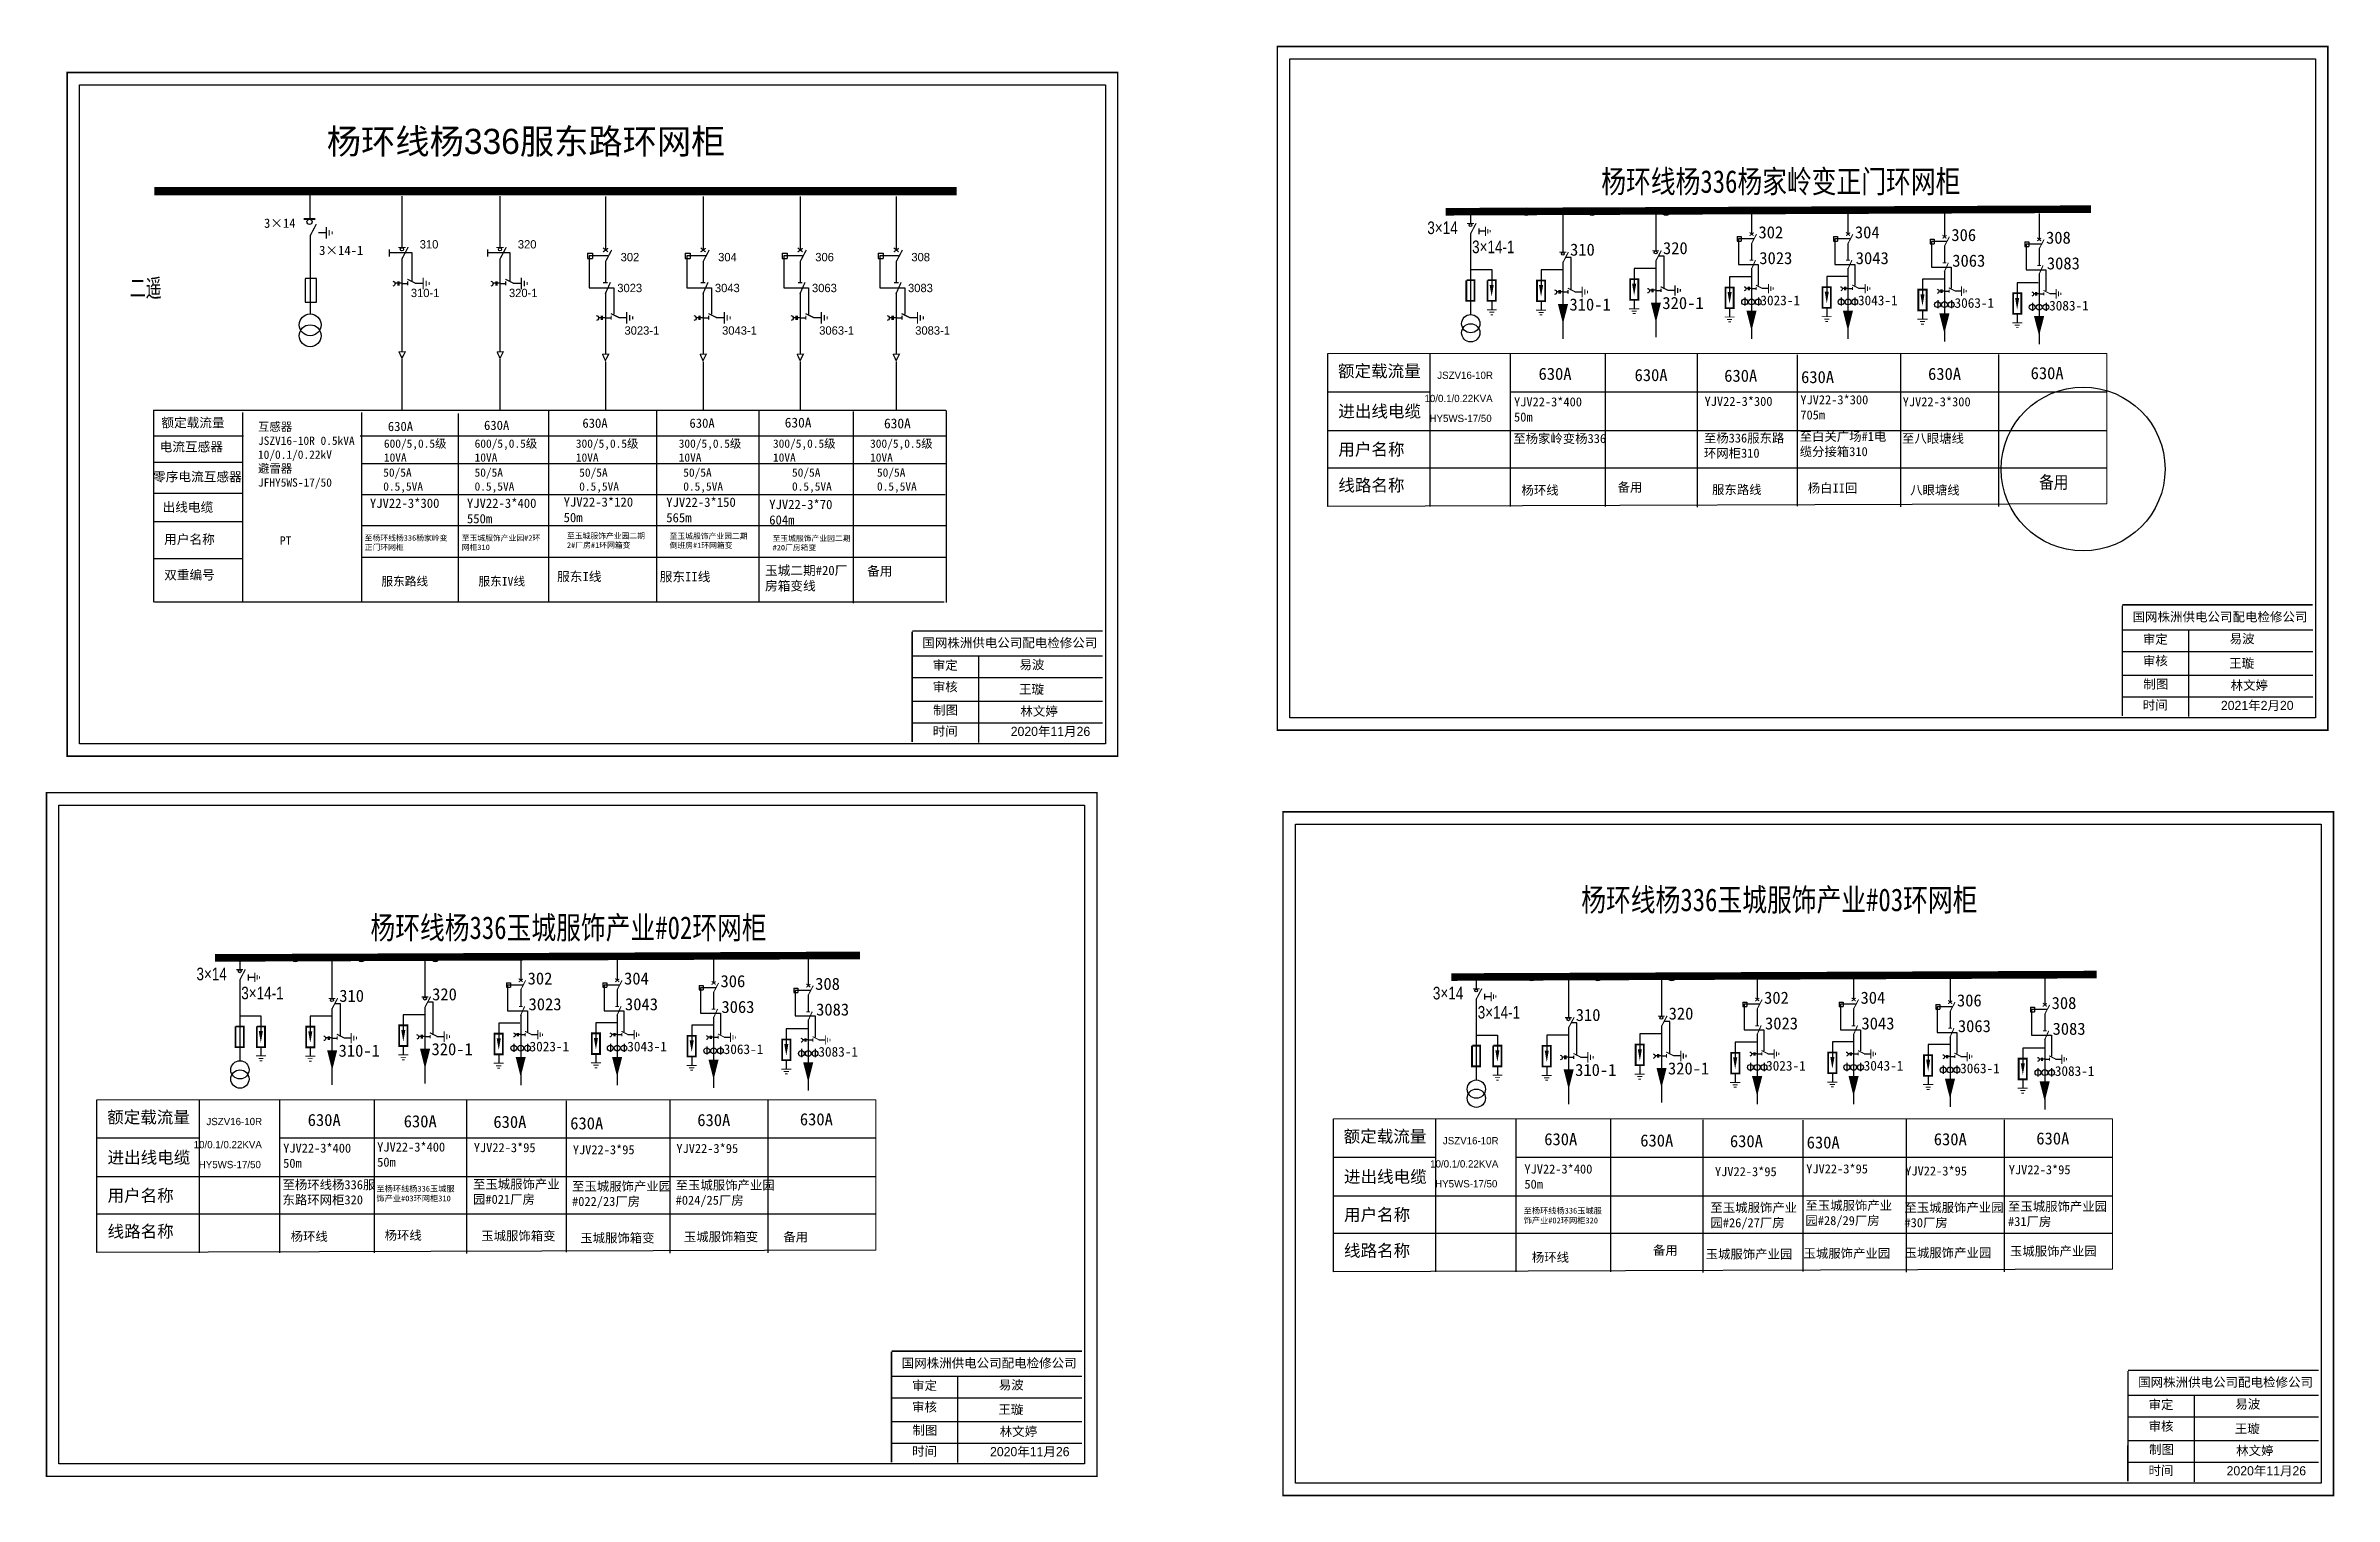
# Model space of a CAD drawing. Extents: x -47 to 361, y -437 to -263.
# Drawn here: x -47.3 to 226, y -436.8 to -263.5 of the extents above; entities that cross this region are included whole.
import ezdxf

# ---------------------------------------------------------------- set-up
doc = ezdxf.new("R2010")
doc.units = 0
doc.header["$LTSCALE"] = 0.774411
doc.linetypes.add('ACAD_ISO02W100', pattern=[15, 12, -3])
doc.linetypes.add('CENTER', pattern=[50.8, 31.75, -6.35, 6.35, -6.35])
doc.layers.get('0').update_dxf_attribs({"linetype": 'CONTINUOUS'})
for name, color, linetype in [('1', 7, 'CONTINUOUS'), ('2', 7, 'CONTINUOUS'), ('3', 7, 'CONTINUOUS')]:
    doc.layers.add(name, color=color, linetype=linetype)
doc.layers.add('MiniCADLayer', color=7, linetype='CONTINUOUS', lineweight=20)
doc.styles.add('hztxt_txtstyle_0.00_0_0', font='simkai.ttf')
doc.styles.add('hztxt_txtstyle_1.50_0_0', font='', dxfattribs={"height": 1.5, "bigfont": 'hztxt.shx'})
doc.styles.add('hztxt_txtstyle_1.80_0_0', font='', dxfattribs={"height": 1.8, "bigfont": 'hztxt.shx'})
doc.styles.add('hztxt_txtstyle_1.87_0_0', font='', dxfattribs={"height": 1.871504, "bigfont": 'hztxt.shx'})
doc.styles.add('hztxt_txtstyle_2.50_0_0', font='simkai.ttf', dxfattribs={"height": 2.5})
doc.styles.add('hztxt_txtstyle_2.60_0_0', font='', dxfattribs={"height": 2.6, "bigfont": 'hztxt.shx'})
doc.styles.add('hztxt_txtstyle_2.70_0_0', font='simkai.ttf', dxfattribs={"height": 2.7})
doc.styles.add('hztxt_txtstyle_3.00_0_0', font='', dxfattribs={"height": 3, "bigfont": 'hztxt.shx'})
doc.styles.add('hztxt_txtstyle_4.68_0_0', font='simkai.ttf', dxfattribs={"height": 4.68})
doc.styles.add('字体', font='KTGB2312.ttf', dxfattribs={"height": 2.5})
doc.styles.add('宋体', font='', dxfattribs={"width": 0.65})
doc.styles.get('hztxt_txtstyle_1.50_0_0').set_extended_font_data('hztxt')
doc.styles.get('hztxt_txtstyle_1.80_0_0').set_extended_font_data('hztxt')
doc.styles.get('hztxt_txtstyle_1.87_0_0').set_extended_font_data('hztxt')
doc.styles.get('hztxt_txtstyle_2.60_0_0').set_extended_font_data('hztxt')
doc.styles.get('hztxt_txtstyle_3.00_0_0').set_extended_font_data('hztxt')
doc.styles.get('宋体').set_extended_font_data('SimSun')

msp = doc.modelspace()

# ---------------------------------------------------------------- texts
at = {"color": 0, "linetype": 'Continuous', "style": 'hztxt_txtstyle_2.70_0_0'}
for s, p in [('3×14', (-21.27, -285.22, 0.01)), ('3×14-1', (-14.69, -288.47, 0.01))]:
    msp.add_text(s, height=1.109, dxfattribs=at).set_placement(p)
at = {"color": 0, "style": 'hztxt_txtstyle_1.80_0_0'}
for s, p in [('310', (-2.67, -287.69, 0.01)), ('320', (9.05, -287.69, 0.01)), ('302', (21.33, -289.22, 0.01)), ('304', (32.98, -289.22, 0.01)), ('306', (44.58, -289.22, 0.01)), ('308', (56.06, -289.22, 0.01)), ('310-1', (-3.73, -293.5, 0.01)), ('320-1', (7.99, -293.5, 0.01)), ('3023', (20.93, -292.91, 0.01)), ('3043', (32.59, -292.91, 0.01)), ('3063', (44.19, -292.91, 0.01)), ('3083', (55.66, -292.91, 0.01)), ('3023-1', (21.79, -297.99, 0.01)), ('3043-1', (33.45, -297.99, 0.01)), ('3063-1', (45.05, -297.99, 0.01)), ('3083-1', (56.52, -297.99, 0.01))]:
    msp.add_text(s, height=0.998, dxfattribs=at).set_placement(p)
at = {"linetype": 'Continuous', "style": 'hztxt_txtstyle_2.50_0_0'}
for s, height, p in [('320', 1.449, (145.84, -288.37)), ('302', 1.449, (157.25, -286.48)), ('304', 1.449, (168.77, -286.48)), ('306', 1.449, (180.29, -286.8)), ('308', 1.449, (191.6, -287.12)), ('310', 1.449, (134.74, -288.55)), ('3023', 1.449, (157.35, -289.56)), ('3043', 1.449, (168.87, -289.56)), ('3063', 1.449, (180.4, -289.87)), ('3083', 1.449, (191.7, -290.19)), ('310-1', 1.449, (134.67, -295.11)), ('320-1', 1.449, (145.77, -294.93)), ('3023-1', 1.159, (157.48, -294.47)), ('3043-1', 1.159, (169.14, -294.47)), ('3063-1', 1.159, (180.67, -294.78)), ('3083-1', 1.159, (191.97, -295.1)), ('额定载流量', 1.449, (107.02, -303.06)), ('630A', 1.449, (130.98, -303.39)), ('630A', 1.449, (142.45, -303.54)), ('630A', 1.449, (153.16, -303.62)), ('630A', 1.449, (162.34, -303.78)), ('630A', 1.449, (177.51, -303.4)), ('630A', 1.449, (189.76, -303.31)), ('进出线电缆', 1.449, (107.06, -307.87)), ('用户名称', 1.449, (107.06, -312.42)), ('线路名称', 1.449, (107.06, -316.71)), ('302', 1.449, (10.22, -375.66)), ('304', 1.449, (21.74, -375.66)), ('310', 1.449, (-12.28, -377.73)), ('320', 1.449, (-1.19, -377.55)), ('306', 1.449, (33.26, -375.98)), ('308', 1.449, (44.57, -376.3)), ('302', 1.449, (157.92, -377.96)), ('304', 1.449, (169.44, -377.96)), ('306', 1.449, (180.96, -378.28)), ('308', 1.449, (192.27, -378.59)), ('3023', 1.449, (10.33, -378.74)), ('3043', 1.449, (21.85, -378.74)), ('3063', 1.449, (33.37, -379.06)), ('3083', 1.449, (44.68, -379.37)), ('310', 1.449, (135.42, -380.02)), ('320', 1.449, (146.52, -379.85)), ('3023', 1.449, (158.03, -381.03)), ('3043', 1.449, (169.55, -381.03)), ('3063', 1.449, (181.07, -381.35)), ('320-1', 1.449, (-1.26, -384.11)), ('3023-1', 1.159, (10.45, -383.65)), ('3043-1', 1.159, (22.12, -383.65)), ('3083', 1.449, (192.38, -381.67)), ('310-1', 1.449, (-12.36, -384.29)), ('3063-1', 1.159, (33.64, -383.97)), ('3083-1', 1.159, (44.95, -384.28)), ('310-1', 1.449, (135.35, -386.59)), ('320-1', 1.449, (146.44, -386.41)), ('3023-1', 1.159, (158.16, -385.95)), ('3043-1', 1.159, (169.82, -385.94)), ('3063-1', 1.159, (181.34, -386.26)), ('3083-1', 1.159, (192.65, -386.58)), ('额定载流量', 1.449, (-40, -392.24)), ('630A', 1.449, (-16.05, -392.57)), ('630A', 1.449, (-4.58, -392.73)), ('630A', 1.449, (6.13, -392.8)), ('630A', 1.449, (15.31, -392.97)), ('630A', 1.449, (30.49, -392.58)), ('630A', 1.449, (42.74, -392.49)), ('额定载流量', 1.449, (107.7, -394.53)), ('630A', 1.449, (131.66, -394.87)), ('630A', 1.449, (143.13, -395.02)), ('630A', 1.449, (153.84, -395.1)), ('630A', 1.449, (178.19, -394.87)), ('630A', 1.449, (190.44, -394.78)), ('进出线电缆', 1.449, (-39.96, -397.05)), ('630A', 1.449, (163.01, -395.26)), ('进出线电缆', 1.449, (107.74, -399.35)), ('用户名称', 1.449, (-39.96, -401.6)), ('线路名称', 1.449, (-39.96, -405.89)), ('用户名称', 1.449, (107.74, -403.89)), ('线路名称', 1.449, (107.74, -408.18))]:
    msp.add_text(s, height=height, dxfattribs=at).set_placement(p)
at = {"color": 7, "linetype": 'Continuous', "true_color": 0xffffff, "attachment_point": 1}
for s, insert, char_height, width, style in [('杨环线杨336服东路环网柜', (-13.77, -273.39, 0.01), 3, 90.5642, '字体'), ('{\\fSimSun|b0|i0|c134|p2;YJV22-3*300}', (-8.62, -317.58, 0.01), 1.1094, 17.8852, 'hztxt_txtstyle_2.70_0_0'), ('{\\fSimSun|b0|i0|c134|p2;YJV22-3*400\\P550m}', (2.97, -317.58, 0.01), 1.1094, 17.8852, 'hztxt_txtstyle_2.70_0_0'), ('{\\fSimSun|b0|i0|c134|p2;YJV22-3*120\\P50m}', (14.52, -317.44, 0.01), 1.1094, 17.8852, 'hztxt_txtstyle_2.70_0_0'), ('{\\fSimSun|b0|i0|c134|p2;YJV22-3*150\\P565m}', (26.78, -317.46, 0.01), 1.1094, 17.8852, 'hztxt_txtstyle_2.70_0_0'), ('{\\fSimSun|b0|i0|c134|p2;YJV22-3*70\\P604m}', (39.08, -317.73, 0.01), 1.1094, 17.8852, 'hztxt_txtstyle_2.70_0_0'), ('{\\fSimSun|b0|i0|c134|p2;至杨环线杨336杨家岭变正门环网柜}', (-9.24, -321.95, 0.01), 0.6656, 10.0352, 'hztxt_txtstyle_2.70_0_0'), ('{\\fSimSun|b0|i0|c134|p2;至玉城服饰产业园#2环网柜310}', (2.35, -321.96, 0.01), 0.6656, 10.0352, 'hztxt_txtstyle_2.70_0_0'), ('{\\fSimSun|b0|i0|c134|p2;至玉城服饰产业园二期2#厂房#1环网箱变}', (14.92, -321.7, 0.01), 0.6656, 10.0352, 'hztxt_txtstyle_2.70_0_0'), ('{\\fSimSun|b0|i0|c134|p2;至玉城服饰产业园二期倒班房#1环网箱变}', (27.18, -321.73, 0.01), 0.6656, 10.0352, 'hztxt_txtstyle_2.70_0_0'), ('{\\fSimSun|b0|i0|c134|p2;至玉城服饰产业园二期#20厂房箱变}', (39.48, -322, 0.01), 0.6656, 10.0352, 'hztxt_txtstyle_2.70_0_0'), ('{\\fSimSun|b0|i0|c134|p2;服东路线}', (-7.24, -326.96, -0.01), 1.02, 10.9899, 'hztxt_txtstyle_2.70_0_0'), ('{\\fSimSun|b0|i0|c134|p2;服东IV线}', (4.35, -326.96, -0.01), 1.02, 10.9899, 'hztxt_txtstyle_2.70_0_0'), ('{\\fSimSun|b0|i0|c134|p2;服东I线}', (13.74, -326.34, 0.01), 1.1094, 11.6994, 'hztxt_txtstyle_2.70_0_0'), ('{\\fSimSun|b0|i0|c134|p2;服东II线}', (26, -326.36, 0.01), 1.1094, 11.6994, 'hztxt_txtstyle_2.70_0_0'), ('{\\fSimSun|b0|i0|c134|p2;\\C7;玉城二期#20厂房箱变线}', (38.58, -325.61, 0.01), 1.1094, 10.0613, 'hztxt_txtstyle_2.70_0_0'), ('{\\fSimSun|b0|i0|c134|p2;\\C7;备用}', (50.78, -325.68, 0.01), 1.1094, 10.0613, 'hztxt_txtstyle_2.70_0_0'), ('\\pt2.189;国网{\\C7;株洲}供电公司配电检修公司', (201.93, -331.17), 1.0944, 29.9201, '字体'), ('国网{\\C7;株洲}供电公司配电检修公司', (57.37, -334.27), 1.0944, 29.9201, '字体'), ('易波', (213.53, -333.78, 0.01), 1.094, 8.5588, '字体'), ('易波', (68.97, -336.88, 0.01), 1.094, 8.5588, '字体'), ('王璇', (213.48, -336.71, 0.01), 1.094, 8.5588, '字体'), ('王璇', (68.92, -339.82, 0.01), 1.094, 8.5588, '字体'), ('2021年2月20', (212.49, -341.76, 0.01), 1.094, 16.0081, '字体'), ('2020年11月26', (67.93, -344.86, 0.01), 1.094, 16.0081, '字体'), ('\\pt2.189;国网{\\C7;株洲}供电公司配电检修公司', (54.9, -420.35), 1.0944, 29.9201, '字体'), ('易波', (66.5, -422.96, 0.01), 1.094, 8.5588, '字体'), ('\\pt2.189;国网{\\C7;株洲}供电公司配电检修公司', (202.6, -422.64), 1.0944, 29.9201, '字体'), ('王璇', (66.45, -425.9, 0.01), 1.094, 8.5588, '字体'), ('易波', (214.21, -425.25, 0.01), 1.094, 8.5588, '字体'), ('王璇', (214.15, -428.19, 0.01), 1.094, 8.5588, '字体'), ('2020年11月26', (65.46, -430.94, 0.01), 1.094, 16.0081, '字体'), ('2020年11月26', (213.17, -433.23, 0.01), 1.094, 16.0081, '字体')]:
    msp.add_mtext(s, dxfattribs=dict(at, insert=insert, char_height=char_height, width=width, style=style))
at = {"linetype": 'Continuous', "attachment_point": 1, "style": 'hztxt_txtstyle_1.87_0_0'}
for s, insert, char_height, width in [('{\\fNSimSun|b0|i0|c134|p49;YJV22-3*400 \\P50m}', (128.05, -305.48), 1.0846, 11.5572), ('{\\fNSimSun|b0|i0|c134|p49;YJV22-3*300}', (150.81, -305.42), 1.0846, 11.5572), ('{\\fNSimSun|b0|i0|c134|p49;YJV22-3*300\\P705m}', (162.25, -305.23), 1.0846, 11.5572), ('{\\fNSimSun|b0|i0|c134|p49;YJV22-3*300}', (174.48, -305.47), 1.0846, 11.5572), ('{\\fSimSun|b0|i0|c134|p2;至杨家岭变杨336}', (127.96, -309.86), 1.0846, 10.6678), ('{\\fSimSun|b0|i0|c134|p2;至杨336服东路环网柜310}', (150.73, -309.8), 1.0846, 10.6678), ('{\\fSimSun|b0|i0|c134|p2;至白关广场#1电缆分接箱310}', (162.17, -309.61), 1.0846, 10.6678), ('{\\fSimSun|b0|i0|c134|p2;至八眼塘线}', (174.4, -309.84), 1.0846, 10.6678), ('{\\fSimSun|b0|i0|c134|p2;杨环线}', (128.94, -316.03), 1.0846, 12.0319), ('{\\fSimSun|b0|i0|c134|p2;备用}', (140.42, -315.68), 1.0846, 12.0319), ('{\\fSimSun|b0|i0|c134|p2;服东路线}', (151.7, -315.97), 1.0846, 12.0319), ('{\\fSimSun|b0|i0|c134|p2;杨白II回}', (163.14, -315.78), 1.0846, 12.0319), ('{\\fSimSun|b0|i0|c134|p2;八眼塘线}', (175.37, -316.02), 1.0846, 12.0319), ('{\\fNSimSun|b0|i0|c134|p49;YJV22-3*400 \\P50m}', (-18.98, -394.67), 1.0846, 11.5572), ('{\\fNSimSun|b0|i0|c134|p49;YJV22-3*400 \\P50m}', (-7.75, -394.54), 1.0846, 11.5572), ('{\\fNSimSun|b0|i0|c134|p49;YJV22-3*95}', (3.79, -394.61), 1.0846, 11.5572), ('{\\fNSimSun|b0|i0|c134|p49;YJV22-3*95}', (15.62, -394.86), 1.0846, 11.5572), ('{\\fNSimSun|b0|i0|c134|p49;YJV22-3*95}', (27.99, -394.71), 1.0846, 11.5572), ('{\\fSimSun|b0|i0|c134|p2;至\\fKaiTi_GB2312|b0|i0|c134|p49;\\C7;杨环线杨336服东路环网柜320}', (-19.06, -399.04), 1.0846, 12.036), ('{\\fSimSun|b0|i0|c134|p2;至玉城服饰产业园#021厂房}', (3.7, -398.98), 1.0846, 10.6678), ('{\\fSimSun|b0|i0|c134|p2;至玉城服饰产业园#022/23厂房}', (15.53, -399.23), 1.0846, 11.9639), ('{\\fSimSun|b0|i0|c134|p2;至玉城服饰产业园#024/25厂房}', (27.9, -399.09), 1.0846, 11.9639), ('{\\fNSimSun|b0|i0|c134|p49;YJV22-3*400 \\P50m}', (129.29, -397.17), 1.0846, 11.5572), ('{\\fNSimSun|b0|i0|c134|p49;YJV22-3*95}', (152.05, -397.48), 1.0846, 11.5572), ('{\\fNSimSun|b0|i0|c134|p49;YJV22-3*95}', (162.95, -397.15), 1.0846, 11.5572), ('{\\fNSimSun|b0|i0|c134|p49;YJV22-3*95}', (174.78, -397.4), 1.0846, 11.5572), ('{\\fNSimSun|b0|i0|c134|p49;YJV22-3*95}', (187.15, -397.25), 1.0846, 11.5572), ('{\\fSimSun|b0|i0|c134|p2;至\\fKaiTi_GB2312|b0|i0|c134|p49;\\C7;杨环线杨336玉城服饰产业#03环网柜310}', (-7.84, -399.71), 0.7, 10.2357), ('{\\fSimSun|b0|i0|c134|p2;至玉城服饰产业园#26/27厂房}', (151.51, -401.78), 1.0846, 10.6678), ('{\\fSimSun|b0|i0|c134|p2;至玉城服饰产业园#28/29厂房}', (162.86, -401.52), 1.0846, 10.6678), ('{\\fSimSun|b0|i0|c134|p2;至玉城服饰产业园#30厂房}', (174.69, -401.77), 1.0846, 11.9639), ('{\\fSimSun|b0|i0|c134|p2;至玉城服饰产业园#31厂房}', (187.06, -401.63), 1.0846, 11.9639), ('{\\fSimSun|b0|i0|c134|p2;至\\fKaiTi_GB2312|b0|i0|c134|p49;\\C7;杨环线杨336玉城服饰产业#02环网柜320}', (129.2, -402.34), 0.7, 10.2357), ('{\\fSimSun|b0|i0|c134|p2;杨环线}', (-18.09, -405.22), 1.0846, 12.0319), ('{\\fSimSun|b0|i0|c134|p2;杨环线}', (-6.86, -405.09), 1.0846, 12.0319), ('{\\fSimSun|b0|i0|c134|p2;玉城服饰箱变}', (4.68, -405.15), 1.0846, 12.0319), ('{\\fSimSun|b0|i0|c134|p2;玉城服饰箱变}', (16.51, -405.4), 1.0846, 12.0319), ('{\\fSimSun|b0|i0|c134|p2;玉城服饰箱变}', (28.88, -405.26), 1.0846, 12.0319), ('{\\fSimSun|b0|i0|c134|p2;备用}', (40.76, -405.28), 1.0846, 12.0319), ('{\\fSimSun|b0|i0|c134|p2;备用}', (144.65, -406.88), 1.0846, 12.0319), ('{\\fSimSun|b0|i0|c134|p2;玉城服饰产业园}', (150.94, -407.33), 1.0846, 12.0319), ('{\\fSimSun|b0|i0|c134|p2;玉城服饰产业园}', (162.63, -407.24), 1.0846, 12.0319), ('{\\fSimSun|b0|i0|c134|p2;玉城服饰产业园}', (174.7, -407.17), 1.0846, 12.0319), ('{\\fSimSun|b0|i0|c134|p2;玉城服饰产业园}', (187.29, -406.98), 1.0846, 12.0319), ('{\\fSimSun|b0|i0|c134|p2;杨环线}', (130.18, -407.72), 1.0846, 12.0319)]:
    msp.add_mtext(s, dxfattribs=dict(at, insert=insert, char_height=char_height, width=width))
at = {"color": 0, "linetype": 'Continuous', "attachment_point": 1}
for s, insert, char_height, width, style in [('{\\fSimSun|b0|i0|c134|p2;额定载流量}', (-33.54, -307.95, 0.01), 1.1094, 17.8852, 'hztxt_txtstyle_2.70_0_0'), ('\\A1;{\\fSimSun|b0|i0|c134|p2;互感器\\PJSZV16-10R 0.5kVA\\P10/0.1/0.22kV\\P避雷器\\PJFHY5WS-17/50}', (-21.99, -308.5, 0.01), 0.9985, 18.4113, 'hztxt_txtstyle_2.70_0_0'), ('{\\fSimSun|b0|i0|c134|p2;630A}', (-6.48, -308.4, 0.01), 1.1094, 17.8852, 'hztxt_txtstyle_2.70_0_0'), ('{\\fSimSun|b0|i0|c134|p2;630A}', (5.01, -308.27, 0.01), 1.1094, 17.8852, 'hztxt_txtstyle_2.70_0_0'), ('{\\fSimSun|b0|i0|c134|p2;630A}', (16.76, -308.01, 0.01), 1.1094, 17.8852, 'hztxt_txtstyle_2.70_0_0'), ('{\\fSimSun|b0|i0|c134|p2;630A}', (29.55, -308.01, 0.01), 1.1094, 17.8852, 'hztxt_txtstyle_2.70_0_0'), ('{\\fSimSun|b0|i0|c134|p2;630A}', (40.93, -307.91, 0.01), 1.1757, 9.454, 'hztxt_txtstyle_0.00_0_0'), ('{\\fSimSun|b0|i0|c134|p2;630A}', (52.79, -308.01, 0.01), 1.1757, 9.454, 'hztxt_txtstyle_0.00_0_0'), ('{\\fSimSun|b0|i0|c134|p2;电流互感器}', (-33.74, -310.83, 0.01), 1.1094, 17.8852, 'hztxt_txtstyle_2.70_0_0'), ('\\A1;{\\fSimSun|b0|i0|c134|p2;600/5,0.5级\\P10VA}', (-6.95, -310.51, 0.01), 0.9985, 18.4113, 'hztxt_txtstyle_2.70_0_0'), ('\\A1;{\\fSimSun|b0|i0|c134|p2;600/5,0.5级\\P10VA}', (3.89, -310.51, 0.01), 0.9985, 18.4113, 'hztxt_txtstyle_2.70_0_0'), ('\\A1;{\\fSimSun|b0|i0|c134|p2;300/5,0.5级\\P10VA}', (15.98, -310.51, 0.01), 0.9985, 18.4113, 'hztxt_txtstyle_2.70_0_0'), ('\\A1;{\\fSimSun|b0|i0|c134|p2;300/5,0.5级\\P10VA}', (28.27, -310.51, 0.01), 0.9985, 18.4113, 'hztxt_txtstyle_2.70_0_0'), ('\\A1;{\\fSimSun|b0|i0|c134|p2;300/5,0.5级\\P10VA}', (39.53, -310.51, 0.01), 0.9985, 18.4113, 'hztxt_txtstyle_2.70_0_0'), ('\\A1;{\\fSimSun|b0|i0|c134|p2;300/5,0.5级\\P10VA}', (51.13, -310.51, 0.01), 0.9985, 18.4113, 'hztxt_txtstyle_2.70_0_0'), ('{\\fSimSun|b0|i0|c134|p2;零序电流互感器}', (-34.52, -314.41, 0.01), 1.1094, 17.8852, 'hztxt_txtstyle_2.70_0_0'), ('{\\fSimSun|b0|i0|c134|p2;50/5A\\P0.5,5VA}', (-7.03, -313.97, 0.01), 0.9985, 17.8852, 'hztxt_txtstyle_2.70_0_0'), ('{\\fSimSun|b0|i0|c134|p2;50/5A\\P0.5,5VA}', (3.88, -313.97, 0.01), 0.9985, 17.8852, 'hztxt_txtstyle_2.70_0_0'), ('{\\fSimSun|b0|i0|c134|p2;50/5A\\P0.5,5VA}', (16.38, -313.97, 0.01), 0.9985, 17.8852, 'hztxt_txtstyle_2.70_0_0'), ('{\\fSimSun|b0|i0|c134|p2;50/5A\\P0.5,5VA}', (28.81, -313.97, 0.01), 0.9985, 17.8852, 'hztxt_txtstyle_2.70_0_0'), ('{\\fSimSun|b0|i0|c134|p2;50/5A\\P0.5,5VA}', (41.8, -313.97, 0.01), 0.9985, 17.8852, 'hztxt_txtstyle_2.70_0_0'), ('{\\fSimSun|b0|i0|c134|p2;50/5A\\P0.5,5VA}', (51.95, -313.97, 0.01), 0.9985, 17.8852, 'hztxt_txtstyle_2.70_0_0'), ('{\\fSimSun|b0|i0|c134|p2;出线电缆}', (-33.39, -318.05, 0.01), 1.1094, 17.8852, 'hztxt_txtstyle_2.70_0_0'), ('{\\fSimSun|b0|i0|c134|p2;用户名称}', (-33.2, -321.89, 0.01), 1.1094, 17.8852, 'hztxt_txtstyle_2.70_0_0'), ('{\\fSimSun|b0|i0|c134|p2;PT}', (-19.37, -322.09, 0.01), 1.0024, 7.7986, 'hztxt_txtstyle_0.00_0_0'), ('{\\fSimSun|b0|i0|c134|p2;双重编号}', (-33.2, -326.15, 0.01), 1.1094, 17.8852, 'hztxt_txtstyle_2.70_0_0'), ('\\f\uffbfﾬￌﾣﾤ_GB2312|b0|i0|c134|p49;审定', (203.16, -333.84, 0.01), 1.0944, 8.5588, '字体'), ('\\f\uffbfﾬￌﾣﾤ_GB2312|b0|i0|c134|p49;审定', (58.61, -336.95, 0.01), 1.0944, 8.5588, '字体'), ('\\f\uffbfﾬￌﾣﾤ_GB2312|b0|i0|c134|p49;审核', (203.16, -336.42, 0.01), 1.0944, 8.5588, '字体'), ('\\f\uffbfﾬￌﾣﾤ_GB2312|b0|i0|c134|p49;审核', (58.61, -339.53, 0.01), 1.0944, 8.5588, '字体'), ('\\f\uffbfﾬￌﾣﾤ_GB2312|b0|i0|c134|p49;制图', (203.22, -339.2, 0.01), 1.0944, 8.5588, '字体'), ('\\f\uffbfﾬￌﾣﾤ_GB2312|b0|i0|c134|p49;时间', (203.16, -341.71, 0.01), 1.0944, 8.5588, '字体'), ('林文婷', (213.64, -339.35, 0.01), 1.094, 8.5588, '字体'), ('\\f\uffbfﾬￌﾣﾤ_GB2312|b0|i0|c134|p49;制图', (58.66, -342.31, 0.01), 1.0944, 8.5588, '字体'), ('林文婷', (69.08, -342.45, 0.01), 1.094, 8.5588, '字体'), ('\\f\uffbfﾬￌﾣﾤ_GB2312|b0|i0|c134|p49;时间', (58.61, -344.82, 0.01), 1.0944, 8.5588, '字体'), ('\\f\uffbfﾬￌﾣﾤ_GB2312|b0|i0|c134|p49;审定', (56.14, -423.03, 0.01), 1.0944, 8.5588, '字体'), ('\\f\uffbfﾬￌﾣﾤ_GB2312|b0|i0|c134|p49;审核', (56.14, -425.6, 0.01), 1.0944, 8.5588, '字体'), ('\\f\uffbfﾬￌﾣﾤ_GB2312|b0|i0|c134|p49;审定', (203.84, -425.32, 0.01), 1.0944, 8.5588, '字体'), ('\\f\uffbfﾬￌﾣﾤ_GB2312|b0|i0|c134|p49;制图', (56.19, -428.38, 0.01), 1.0944, 8.5588, '字体'), ('林文婷', (66.61, -428.53, 0.01), 1.094, 8.5588, '字体'), ('\\f\uffbfﾬￌﾣﾤ_GB2312|b0|i0|c134|p49;审核', (203.84, -427.9, 0.01), 1.0944, 8.5588, '字体'), ('\\f\uffbfﾬￌﾣﾤ_GB2312|b0|i0|c134|p49;时间', (56.14, -430.89, 0.01), 1.0944, 8.5588, '字体'), ('\\f\uffbfﾬￌﾣﾤ_GB2312|b0|i0|c134|p49;制图', (203.9, -430.68, 0.01), 1.0944, 8.5588, '字体'), ('林文婷', (214.31, -430.82, 0.01), 1.094, 8.5588, '字体'), ('\\f\uffbfﾬￌﾣﾤ_GB2312|b0|i0|c134|p49;时间', (203.84, -433.19, 0.01), 1.0944, 8.5588, '字体')]:
    msp.add_mtext(s, dxfattribs=dict(at, insert=insert, char_height=char_height, width=width, style=style))
at = {"layer": '1', "width": 0.8}
for s, height, style, p in [('杨环线杨336杨家岭变正门环网柜', 2.7122, 'hztxt_txtstyle_4.68_0_0', (138.47, -281.04)), ('3×14', 1.507, 'hztxt_txtstyle_2.60_0_0', (117.69, -285.97)), ('3×14-1', 1.507, 'hztxt_txtstyle_2.60_0_0', (123.04, -288.25)), ('杨环线杨336玉城服饰产业#03环网柜', 2.7122, 'hztxt_txtstyle_4.68_0_0', (136.08, -366.89)), ('杨环线杨336玉城服饰产业#02环网柜', 2.7122, 'hztxt_txtstyle_4.68_0_0', (-8.56, -370.22)), ('3×14', 1.507, 'hztxt_txtstyle_2.60_0_0', (-29.34, -375.15)), ('3×14-1', 1.507, 'hztxt_txtstyle_2.60_0_0', (-23.99, -377.43)), ('3×14', 1.507, 'hztxt_txtstyle_2.60_0_0', (118.36, -377.44)), ('3×14-1', 1.507, 'hztxt_txtstyle_2.60_0_0', (123.71, -379.73))]:
    msp.add_text(s, height=height, dxfattribs=dict(at, style=style)).set_placement(p)
at = {"layer": '3', "color": 0, "style": '宋体', "width": 0.65}
msp.add_text('二遥', height=2.143, dxfattribs=at).set_placement((-37.3, -293.48, -0.01))
at = {"layer": 'MiniCADLayer', "color": 7, "linetype": 'Continuous', "ltscale": 1.520571, "attachment_point": 1}
for s, insert, char_height, style in [('JSZV16-10R', (118.88, -302.41), 0.869, 'hztxt_txtstyle_1.50_0_0'), ('10/0.1/0.22KVA', (117.35, -305.18), 0.8693, 'hztxt_txtstyle_1.50_0_0'), ('HY5WS-17/50', (117.95, -307.56), 0.8693, 'hztxt_txtstyle_1.50_0_0'), ('备用', (190.78, -314.82), 1.739, 'hztxt_txtstyle_3.00_0_0'), ('JSZV16-10R', (-28.15, -391.6), 0.869, 'hztxt_txtstyle_1.50_0_0'), ('10/0.1/0.22KVA', (-29.67, -394.36), 0.8693, 'hztxt_txtstyle_1.50_0_0'), ('JSZV16-10R', (119.55, -393.89), 0.869, 'hztxt_txtstyle_1.50_0_0'), ('HY5WS-17/50', (-29.07, -396.74), 0.8693, 'hztxt_txtstyle_1.50_0_0'), ('10/0.1/0.22KVA', (118.03, -396.66), 0.8693, 'hztxt_txtstyle_1.50_0_0'), ('HY5WS-17/50', (118.63, -399.04), 0.8693, 'hztxt_txtstyle_1.50_0_0')]:
    msp.add_mtext(s, dxfattribs=dict(at, insert=insert, char_height=char_height, style=style))

# ---------------------------------------------------------------- blocks, each defined once
blk = doc.blocks.new('JD')
for points in [[(-2, 0.2), (-2, -0.2), (2, 0.2), (2, -0.2)], [(1, -1.2), (1, -0.8), (-1, -1.2), (-1, -0.8)], [(-0.5, -1.8), (-0.5, -2.2), (0.5, -1.8), (0.5, -2.2)]]:
    blk.add_trace(points)

# ---------------------------------------------------------------- linework, layer by layer
at = {"color": 0}
for p, q in [((-15.78, -280.84, 0.01), (-15.78, -284.13, 0.01)), ((-4.8, -281.44, 0.01), (-4.8, -287.55, 0.01)), ((6.92, -281.44, 0.01), (6.92, -287.55, 0.01)), ((19.51, -281.47, 0.01), (19.51, -287.89, 0.01)), ((31.17, -281.47, 0.01), (31.17, -287.89, 0.01)), ((42.76, -281.47, 0.01), (42.76, -287.89, 0.01)), ((54.24, -281.47, 0.01), (54.24, -287.89, 0.01)), ((-15.77, -286.16, 0.01), (-15.77, -295.49, 0.01)), ((-14.78, -285.79, 0.01), (-13.84, -285.79, 0.01)), ((-4.8, -288.91, 0.01), (-4.8, -300.01, 0.01)), ((6.92, -288.91, 0.01), (6.92, -300.01, 0.01)), ((17.38, -288.24, 0.01), (17.98, -288.24, 0.01)), ((17.38, -288.24, 0.01), (17.38, -288.9, 0.01)), ((17.38, -288.9, 0.01), (17.98, -288.9, 0.01)), ((17.98, -288.24, 0.01), (17.98, -288.9, 0.01)), ((19.51, -289.25, 0.01), (19.51, -291.73, 0.01)), ((29.04, -288.24, 0.01), (29.63, -288.24, 0.01)), ((29.04, -288.24, 0.01), (29.04, -288.9, 0.01)), ((29.04, -288.9, 0.01), (29.63, -288.9, 0.01)), ((29.63, -288.24, 0.01), (29.63, -288.9, 0.01)), ((31.17, -289.25, 0.01), (31.17, -291.73, 0.01)), ((40.63, -288.24, 0.01), (41.23, -288.24, 0.01)), ((40.63, -288.24, 0.01), (40.63, -288.9, 0.01)), ((40.63, -288.9, 0.01), (41.23, -288.9, 0.01)), ((41.23, -288.24, 0.01), (41.23, -288.9, 0.01)), ((42.76, -289.25, 0.01), (42.76, -291.73, 0.01)), ((52.11, -288.24, 0.01), (52.71, -288.24, 0.01)), ((52.11, -288.24, 0.01), (52.11, -288.9, 0.01)), ((52.11, -288.9, 0.01), (52.71, -288.9, 0.01)), ((52.71, -288.24, 0.01), (52.71, -288.9, 0.01)), ((54.24, -289.25, 0.01), (54.24, -291.73, 0.01)), ((-4.8, -291.86, 0.01), (-4.11, -291.86, 0.01)), ((-3.2, -291.84, 0.01), (-2.26, -291.84, 0.01)), ((6.92, -291.86, 0.01), (7.61, -291.86, 0.01)), ((8.51, -291.84, 0.01), (9.45, -291.84, 0.01)), ((19.51, -292.96, 0.01), (19.51, -300.27, 0.01)), ((31.17, -292.96, 0.01), (31.17, -300.27, 0.01)), ((42.76, -292.96, 0.01), (42.76, -300.27, 0.01)), ((54.24, -292.96, 0.01), (54.24, -300.27, 0.01)), ((19.51, -295.96, 0.01), (20.2, -295.96, 0.01)), ((21.1, -295.95, 0.01), (22.04, -295.95, 0.01)), ((31.17, -295.96, 0.01), (31.86, -295.96, 0.01)), ((32.76, -295.95, 0.01), (33.7, -295.95, 0.01)), ((42.76, -295.96, 0.01), (43.45, -295.96, 0.01)), ((44.36, -295.95, 0.01), (45.3, -295.95, 0.01)), ((54.24, -295.96, 0.01), (54.93, -295.96, 0.01)), ((55.83, -295.95, 0.01), (56.78, -295.95, 0.01)), ((-23.72, -310.12, 0.01), (-34.43, -310.12, 0.01)), ((-23.76, -313.26, 0.01), (-34.47, -313.26, 0.01)), ((-23.76, -316.98, 0.01), (-34.47, -316.98, 0.01)), ((-23.8, -320.37, 0.01), (-34.51, -320.37, 0.01)), ((-23.77, -324.78, 0.01), (-34.47, -324.78, 0.01))]:
    msp.add_line(p, q, dxfattribs=at)
at = {"color": 0, "linetype": 'ACAD_ISO02W100'}
for p, q in [((17.57, -288.58, 0.01), (17.57, -292.39, 0.01)), ((19.81, -288.58, 0.01), (17.57, -288.58, 0.01)), ((29.23, -288.58, 0.01), (29.23, -292.39, 0.01)), ((31.47, -288.58, 0.01), (29.23, -288.58, 0.01)), ((40.82, -288.58, 0.01), (40.82, -292.39, 0.01)), ((43.06, -288.58, 0.01), (40.82, -288.58, 0.01)), ((52.3, -288.58, 0.01), (52.3, -292.39, 0.01)), ((54.54, -288.58, 0.01), (52.3, -288.58, 0.01)), ((17.57, -292.39, 0.01), (20.52, -292.39, 0.01)), ((20.52, -292.39, 0.01), (20.52, -295.54, 0.01)), ((29.23, -292.39, 0.01), (32.18, -292.39, 0.01)), ((32.18, -292.39, 0.01), (32.18, -295.54, 0.01)), ((40.82, -292.39, 0.01), (43.78, -292.39, 0.01)), ((43.78, -292.39, 0.01), (43.78, -295.54, 0.01)), ((52.3, -292.39, 0.01), (55.26, -292.39, 0.01)), ((55.26, -292.39, 0.01), (55.26, -295.54, 0.01))]:
    msp.add_line(p, q, dxfattribs=at)
at = {"linetype": 'Continuous'}
for p, q in [((105.8, -318.51), (105.8, -300.24)), ((117.99, -300.26), (117.99, -318.53)), ((127.59, -300.26), (127.59, -318.53)), ((138.92, -300.26), (138.92, -318.53)), ((149.94, -300.34), (149.94, -318.61)), ((161.86, -300.4), (161.86, -318.48)), ((174.23, -300.31), (174.23, -318.57)), ((185.94, -300.35), (185.94, -318.53)), ((105.81, -304.81), (117.99, -304.81)), ((105.81, -309.44), (198.86, -309.44)), ((105.81, -313.9), (198.86, -313.9)), ((198.86, -318.22), (105.8, -318.51)), ((-41.23, -407.69), (-41.23, -389.43)), ((-29.03, -389.44), (-29.03, -407.71)), ((-19.43, -389.44), (-19.43, -407.71)), ((-8.11, -389.44), (-8.11, -407.71)), ((2.91, -389.52), (2.91, -407.79)), ((14.83, -389.58), (14.83, -407.66)), ((27.2, -389.49), (27.2, -407.75)), ((38.91, -389.54), (38.91, -407.71)), ((106.48, -409.98), (106.48, -391.72)), ((118.67, -391.74), (118.67, -410.01)), ((128.27, -391.74), (128.27, -410.01)), ((139.59, -391.74), (139.59, -410.01)), ((150.61, -391.82), (150.61, -410.09)), ((162.53, -391.88), (162.53, -409.96)), ((174.91, -391.79), (174.91, -410.05)), ((186.61, -391.83), (186.61, -410)), ((-41.22, -393.99), (-29.03, -393.99)), ((106.48, -396.28), (118.67, -396.28)), ((-41.22, -398.62), (51.83, -398.62)), ((106.48, -400.92), (199.53, -400.92)), ((-41.22, -403.08), (51.83, -403.08)), ((106.48, -405.38), (199.53, -405.38)), ((51.83, -407.4), (-41.23, -407.69)), ((199.53, -409.69), (106.48, -409.98))]:
    msp.add_line(p, q, dxfattribs=at)
at = {"color": 0, "linetype": 'CENTER'}
for p, q in [((-4.79, -300.91, 0.01), (-4.79, -307.05, 0.01)), ((6.92, -300.91, 0.01), (6.92, -307.05, 0.01)), ((19.51, -301.25, 0.01), (19.51, -307.02, 0.01)), ((31.17, -301.25, 0.01), (31.17, -307.02, 0.01)), ((42.77, -301.25, 0.01), (42.77, -307.02, 0.01)), ((54.24, -301.25, 0.01), (54.24, -307.02, 0.01))]:
    msp.add_line(p, q, dxfattribs=at)
at = {"linetype": 'Continuous', "ltscale": 1.520571}
for p, q in [((127.59, -304.81), (198.86, -304.81)), ((-19.43, -393.99), (51.83, -393.99)), ((128.27, -396.28), (199.53, -396.28))]:
    msp.add_line(p, q, dxfattribs=at)
at = {"color": 0, "linetype": 'Continuous'}
for p, q in [((-34.49, -307.03, 0.01), (60.17, -307.03, 0.01)), ((-34.45, -329.98, 0.01), (-34.45, -307.03, 0.01)), ((-23.82, -307.28, 0.01), (-23.82, -329.97, 0.01)), ((-9.61, -307.28, 0.01), (-9.61, -329.97, 0.01)), ((1.91, -307.43, 0.01), (1.91, -329.96, 0.01)), ((12.73, -307.08, 0.01), (12.73, -329.97, 0.01)), ((25.63, -307.08, 0.01), (25.63, -329.97, 0.01)), ((37.83, -307.09, 0.01), (37.83, -329.99, 0.01)), ((49.09, -307.17, 0.01), (49.09, -330.07, 0.01)), ((60.23, -307.05, 0.01), (60.23, -329.99, 0.01)), ((-9.79, -310.1, 0.01), (60.2, -310.1, 0.01)), ((-9.61, -313.39, 0.01), (60.23, -313.39, 0.01)), ((-9.61, -317.08, 0.01), (60.11, -317.08, 0.01)), ((-9.61, -320.81, 0.01), (60.3, -320.81, 0.01)), ((-9.61, -324.6, 0.01), (60.2, -324.6, 0.01)), ((59.96, -329.98, 0.01), (-34.37, -329.98, 0.01)), ((200.72, -333.27, 0.01), (223.47, -333.27, 0.01)), ((208.62, -333.27, 0.01), (208.62, -343.61, 0.01)), ((200.72, -335.87, 0.01), (223.47, -335.87, 0.01)), ((56.16, -336.38, 0.01), (78.91, -336.38, 0.01)), ((56.16, -338.97, 0.01), (78.91, -338.97, 0.01)), ((64.06, -336.38, 0.01), (64.06, -346.72, 0.01)), ((200.72, -338.69, 0.01), (223.47, -338.69, 0.01)), ((200.72, -341.28, 0.01), (223.47, -341.28, 0.01)), ((56.16, -341.8, 0.01), (78.91, -341.8, 0.01)), ((56.16, -344.39, 0.01), (78.91, -344.39, 0.01)), ((53.69, -422.46, 0.01), (76.44, -422.46, 0.01)), ((61.59, -422.46, 0.01), (61.59, -432.8, 0.01)), ((53.69, -425.05, 0.01), (76.44, -425.05, 0.01)), ((201.39, -424.75, 0.01), (224.15, -424.75, 0.01)), ((209.29, -424.75, 0.01), (209.29, -435.09, 0.01)), ((53.69, -427.88, 0.01), (76.44, -427.88, 0.01)), ((201.39, -427.34, 0.01), (224.15, -427.34, 0.01)), ((53.69, -430.47, 0.01), (76.44, -430.47, 0.01)), ((201.39, -430.17, 0.01), (224.15, -430.17, 0.01)), ((201.39, -432.76, 0.01), (224.15, -432.76, 0.01))]:
    msp.add_line(p, q, dxfattribs=at)
at = {"color": 0, "linetype": 'Continuous', "const_width": 0.182, "elevation": 0.01}
for points in [[(99.78, -263.55), (225.26, -263.55), (225.26, -345.25), (99.78, -345.25)], [(-44.78, -266.66), (80.7, -266.66), (80.7, -348.36), (-44.78, -348.36)], [(-47.25, -352.73), (78.23, -352.73), (78.23, -434.44), (-47.25, -434.44)], [(100.45, -355.03), (225.94, -355.03), (225.94, -436.73), (100.45, -436.73)]]:
    msp.add_lwpolyline(points, close=True, dxfattribs=at)
at = {"color": 0, "linetype": 'Continuous', "elevation": 0.01}
for points in [[(101.25, -265.03), (223.78, -265.03), (223.78, -343.78), (101.25, -343.78)], [(-43.3, -268.13), (79.23, -268.13), (79.23, -346.88), (-43.3, -346.88)], [(-45.77, -354.21), (76.76, -354.21), (76.76, -432.96), (-45.77, -432.96)], [(101.93, -356.5), (224.46, -356.5), (224.46, -435.25), (101.93, -435.25)]]:
    msp.add_lwpolyline(points, close=True, dxfattribs=at)
at = {"color": 0, "elevation": 0.01}
for points, const_width in [([(-34.37, -280.84), (61.47, -280.84)], 0.998), ([(-16.53, -284.17), (-15.13, -284.17)], 0.238), ([(-15.77, -286.2), (-15.02, -284.78)], 0.15), ([(-5.24, -287.57), (-4.36, -287.57)], 0.15), ([(-4.8, -288.95), (-4.05, -287.53)], 0.15), ([(6.48, -287.57), (7.36, -287.57)], 0.15), ([(6.92, -288.95), (7.67, -287.53)], 0.15), ([(19.23, -287.61), (19.82, -288.1)], 0.15), ([(19.22, -288.11), (19.83, -287.66)], 0.15), ([(19.51, -289.29), (20.26, -287.87)], 0.15), ([(30.89, -287.61), (31.47, -288.1)], 0.15), ([(30.88, -288.11), (31.49, -287.66)], 0.15), ([(31.17, -289.29), (31.91, -287.87)], 0.15), ([(42.48, -288.11), (43.09, -287.66)], 0.15), ([(42.48, -287.61), (43.07, -288.1)], 0.15), ([(42.76, -289.29), (43.51, -287.87)], 0.15), ([(53.96, -288.11), (54.56, -287.66)], 0.15), ([(53.96, -287.61), (54.55, -288.1)], 0.15), ([(54.24, -289.29), (54.99, -287.87)], 0.15), ([(-4.15, -291.36), (-3.15, -291.86)], 0.15), ([(-4.11, -291.63), (-4.11, -292.09)], 0.15), ([(7.57, -291.36), (8.57, -291.86)], 0.15), ([(7.61, -291.63), (7.61, -292.09)], 0.15), ([(19.24, -291.77), (19.79, -291.77)], 0.15), ([(19.48, -293.15), (20.11, -291.73)], 0.15), ([(30.9, -291.77), (31.45, -291.77)], 0.15), ([(31.14, -293.15), (31.77, -291.73)], 0.15), ([(42.5, -291.77), (43.05, -291.77)], 0.15), ([(42.73, -293.15), (43.36, -291.73)], 0.15), ([(53.97, -291.77), (54.53, -291.77)], 0.15), ([(54.21, -293.15), (54.84, -291.73)], 0.15), ([(20.16, -295.47), (21.16, -295.96)], 0.15), ([(20.2, -295.73), (20.2, -296.19)], 0.15), ([(31.82, -295.47), (32.82, -295.96)], 0.15), ([(31.86, -295.73), (31.86, -296.19)], 0.15), ([(43.42, -295.47), (44.41, -295.96)], 0.15), ([(43.45, -295.73), (43.45, -296.19)], 0.15), ([(54.89, -295.47), (55.89, -295.96)], 0.15), ([(54.93, -295.73), (54.93, -296.19)], 0.15), ([(-5.17, -300.04), (-4.4, -300.04), (-4.79, -300.81), (-5.16, -300.02)], 0.15), ([(6.55, -300.04), (7.31, -300.04), (6.92, -300.81), (6.56, -300.02)], 0.15), ([(19.14, -300.32), (19.9, -300.32), (19.51, -301.09), (19.15, -300.3)], 0.15), ([(30.8, -300.32), (31.56, -300.32), (31.17, -301.09), (30.81, -300.3)], 0.15), ([(42.4, -300.32), (43.16, -300.32), (42.77, -301.09), (42.4, -300.3)], 0.15), ([(53.87, -300.32), (54.63, -300.32), (54.24, -301.09), (53.88, -300.3)], 0.15)]:
    msp.add_lwpolyline(points, dxfattribs=dict(at, const_width=const_width))
for points in [[(-6.31, -287.8), (-6.31, -288.63)], [(5.41, -287.8), (5.41, -288.63)], [(-16.36, -291.32), (-16.36, -294.12), (-14.98, -294.12), (-14.98, -291.29), (-16.36, -291.29)], [(-5.3, -291.85), (-5.62, -291.85)], [(-5.3, -291.64), (-5.3, -292.1)], [(-5.16, -291.64), (-5.16, -292.1)], [(-4.8, -291.85), (-5.16, -291.85)], [(6.42, -291.85), (6.1, -291.85)], [(6.42, -291.64), (6.42, -292.1)], [(6.56, -291.64), (6.56, -292.1)], [(6.92, -291.85), (6.56, -291.85)], [(19, -295.96), (18.69, -295.96)], [(19, -295.75), (19, -296.2)], [(19.14, -295.75), (19.14, -296.2)], [(19.51, -295.96), (19.14, -295.96)], [(30.66, -295.96), (30.35, -295.96)], [(30.66, -295.75), (30.66, -296.2)], [(30.8, -295.75), (30.8, -296.2)], [(31.16, -295.96), (30.8, -295.96)], [(42.26, -295.96), (41.94, -295.96)], [(42.26, -295.75), (42.26, -296.2)], [(42.4, -295.75), (42.4, -296.2)], [(42.76, -295.96), (42.4, -295.96)], [(53.74, -295.96), (53.42, -295.96)], [(53.74, -295.75), (53.74, -296.2)], [(53.88, -295.75), (53.88, -296.2)], [(54.24, -295.96), (53.88, -295.96)]]:
    msp.add_lwpolyline(points, dxfattribs=at)
at = {"color": 0, "linetype": 'ACAD_ISO02W100', "elevation": 0.01}
for points in [[(-3.57, -291.63), (-3.57, -288.21), (-6.31, -288.21)], [(8.15, -291.63), (8.15, -288.21), (5.41, -288.21)]]:
    msp.add_lwpolyline(points, dxfattribs=at)
at = {"color": 0, "elevation": 0.01}
for points in [[(-5.89, -291.6, -0.877934), (-5.87, -292.2)], [(5.83, -291.6, -0.877934), (5.84, -292.2)], [(18.42, -295.7, -0.877934), (18.43, -296.31)], [(30.08, -295.7, -0.877934), (30.09, -296.31)], [(41.68, -295.7, -0.877934), (41.69, -296.31)], [(53.15, -295.7, -0.877934), (53.16, -296.31)]]:
    msp.add_lwpolyline(points, format="xyb", dxfattribs=at)
at = {"color": 0, "linetype": 'Continuous', "const_width": 0.182, "elevation": 0.01}
for points in [[(200.72, -330.37), (200.71, -343.57)], [(56.16, -333.48), (56.15, -346.68)], [(53.69, -419.56), (53.68, -432.75)], [(201.39, -421.85), (201.38, -435.05)]]:
    msp.add_lwpolyline(points, dxfattribs=at)
at = {"color": 0, "linetype": 'Continuous', "const_width": 0.182}
for points in [[(200.72, -330.29), (223.47, -330.29)], [(56.16, -333.4), (78.91, -333.4)], [(53.69, -419.48), (76.44, -419.48)], [(201.39, -421.77), (224.15, -421.77)]]:
    msp.add_lwpolyline(points, dxfattribs=at)
at = {"color": 0}
for centre, radius in [((-15.83, -284.51, 0.01), 0.305), ((-4.8, -287.78, 0.01), 0.192), ((6.92, -287.78, 0.01), 0.192)]:
    msp.add_circle(centre, radius, dxfattribs=at)
at = {"color": 1, "linetype": 'Continuous'}
msp.add_circle((196.03, -314.05), 9.79, dxfattribs=at)
at = {"layer": '1'}
for p, q in [((122.85, -283.74), (122.85, -284.7)), ((133.88, -283.58), (133.88, -288.12)), ((144.97, -283.41), (144.97, -287.95)), ((156.42, -282.86), (156.42, -285.99)), ((167.94, -282.86), (167.94, -285.99)), ((179.46, -283.17), (179.46, -286.31)), ((190.77, -283.49), (190.77, -286.62)), ((122.86, -285.94), (122.86, -295.64)), ((123.88, -285.6), (124.64, -285.6)), ((154.71, -286.27), (154.71, -286.8)), ((154.71, -286.27), (155.19, -286.27)), ((154.71, -286.8), (155.19, -286.8)), ((156.66, -286.55), (154.86, -286.55)), ((154.86, -286.55), (154.86, -289.6)), ((155.19, -286.27), (155.19, -286.8)), ((166.23, -286.27), (166.23, -286.8)), ((166.23, -286.27), (166.71, -286.27)), ((166.23, -286.8), (166.71, -286.8)), ((168.18, -286.55), (166.38, -286.55)), ((166.38, -286.55), (166.38, -289.6)), ((166.71, -286.27), (166.71, -286.8)), ((177.75, -286.59), (177.75, -287.12)), ((177.75, -286.59), (178.23, -286.59)), ((179.7, -286.86), (177.9, -286.86)), ((177.9, -286.86), (177.9, -289.92)), ((178.23, -286.59), (178.23, -287.12)), ((189.06, -286.9), (189.06, -287.44)), ((189.06, -286.9), (189.54, -286.9)), ((189.54, -286.9), (189.54, -287.44)), ((133.88, -289.36), (133.88, -294.86)), ((144.97, -289.18), (144.97, -294.69)), ((154.86, -289.6), (157.23, -289.6)), ((156.42, -287.08), (156.42, -289.07)), ((157.23, -289.6), (157.23, -292.13)), ((166.38, -289.6), (168.75, -289.6)), ((167.94, -287.08), (167.94, -289.07)), ((168.75, -289.6), (168.75, -292.13)), ((177.75, -287.12), (178.23, -287.12)), ((179.46, -287.4), (179.46, -289.39)), ((189.06, -287.44), (189.54, -287.44)), ((191.01, -287.18), (189.21, -287.18)), ((189.21, -287.18), (189.21, -290.24)), ((190.77, -287.72), (190.77, -289.7)), ((122.85, -290.22), (125.38, -290.22)), ((125.38, -290.22), (125.38, -292.08)), ((131.28, -290.25), (131.28, -292.1)), ((142.4, -290.09), (142.4, -291.95)), ((153.8, -291.09), (153.8, -292.94)), ((156.42, -290.06), (156.42, -295.93)), ((156.42, -292.47), (156.97, -292.47)), ((157.69, -292.45), (158.45, -292.45)), ((165.41, -291.04), (165.41, -292.9)), ((167.94, -290.06), (167.94, -295.93)), ((167.94, -292.47), (168.49, -292.47)), ((169.21, -292.45), (169.97, -292.45)), ((176.84, -291.35), (176.84, -293.2)), ((177.9, -289.92), (180.27, -289.92)), ((179.46, -290.38), (179.46, -296.24)), ((180.27, -289.92), (180.27, -292.44)), ((188.15, -291.78), (188.15, -293.63)), ((189.21, -290.24), (191.58, -290.24)), ((190.77, -290.7), (190.77, -296.56)), ((191.58, -290.24), (191.58, -292.76)), ((125.38, -294.02), (125.38, -294.98)), ((131.28, -294.05), (131.28, -295)), ((133.88, -292.88), (134.5, -292.88)), ((135.32, -292.86), (136.17, -292.86)), ((142.4, -293.89), (142.4, -294.85)), ((144.97, -292.7), (145.6, -292.7)), ((146.42, -292.68), (147.27, -292.68)), ((153.8, -294.88), (153.8, -295.84)), ((155.62, -293.55), (155.62, -294.52)), ((157.25, -293.55), (157.25, -294.52)), ((165.41, -294.84), (165.41, -295.8)), ((167.14, -293.55), (167.14, -294.52)), ((168.77, -293.55), (168.77, -294.52)), ((176.84, -295.14), (176.84, -296.1)), ((178.66, -293.86), (178.66, -294.84)), ((179.46, -292.79), (180.01, -292.79)), ((180.29, -293.86), (180.29, -294.84)), ((180.74, -292.77), (181.49, -292.77)), ((189.97, -294.18), (189.97, -295.16)), ((190.77, -293.1), (191.32, -293.1)), ((191.6, -294.18), (191.6, -295.16)), ((192.05, -293.09), (192.8, -293.09)), ((133.88, -295.75), (133.88, -298.48)), ((144.98, -295.58), (144.98, -298.3)), ((156.42, -296.71), (156.42, -298.5)), ((167.94, -296.71), (167.94, -298.5)), ((179.46, -297.03), (179.46, -298.81)), ((188.15, -295.57), (188.15, -296.53)), ((190.77, -297.35), (190.77, -299.13)), ((-24.17, -372.93), (-24.17, -373.88)), ((-13.15, -372.77), (-13.15, -377.31)), ((-2.05, -372.59), (-2.05, -377.13)), ((9.39, -372.04), (9.39, -375.17)), ((20.91, -372.04), (20.91, -375.17)), ((32.43, -372.36), (32.43, -375.49)), ((43.74, -372.67), (43.74, -375.81)), ((157.09, -374.33), (157.09, -377.47)), ((168.61, -374.33), (168.61, -377.47)), ((-24.17, -375.12), (-24.17, -384.82)), ((-23.14, -374.79), (-22.39, -374.79)), ((7.68, -375.45), (7.68, -375.98)), ((7.68, -375.45), (8.16, -375.45)), ((7.68, -375.98), (8.16, -375.98)), ((9.63, -375.73), (7.83, -375.73)), ((7.83, -375.73), (7.83, -378.79)), ((8.16, -375.45), (8.16, -375.98)), ((9.39, -376.27), (9.39, -378.25)), ((19.2, -375.45), (19.2, -375.98)), ((19.2, -375.45), (19.68, -375.45)), ((19.2, -375.98), (19.68, -375.98)), ((21.15, -375.73), (19.35, -375.73)), ((19.35, -375.73), (19.35, -378.79)), ((19.68, -375.45), (19.68, -375.98)), ((20.91, -376.27), (20.91, -378.25)), ((30.72, -375.77), (30.72, -376.3)), ((30.72, -375.77), (31.2, -375.77)), ((30.72, -376.3), (31.2, -376.3)), ((32.67, -376.05), (30.87, -376.05)), ((30.87, -376.05), (30.87, -379.1)), ((31.2, -375.77), (31.2, -376.3)), ((32.43, -376.58), (32.43, -378.57)), ((42.03, -376.09), (42.03, -376.62)), ((42.03, -376.09), (42.51, -376.09)), ((42.03, -376.62), (42.51, -376.62)), ((43.98, -376.36), (42.18, -376.36)), ((42.18, -376.36), (42.18, -379.42)), ((42.51, -376.09), (42.51, -376.62)), ((43.74, -376.9), (43.74, -378.89)), ((123.53, -375.22), (123.53, -376.18)), ((124.56, -377.08), (125.31, -377.08)), ((134.55, -375.06), (134.55, -379.6)), ((145.65, -374.88), (145.65, -379.42)), ((180.13, -374.65), (180.13, -377.78)), ((191.44, -374.97), (191.44, -378.1)), ((-24.18, -379.41), (-21.65, -379.41)), ((-21.65, -379.41), (-21.65, -381.26)), ((-15.74, -379.43), (-15.74, -381.29)), ((-13.15, -378.54), (-13.15, -384.05)), ((-4.63, -379.28), (-4.63, -381.13)), ((-2.05, -378.36), (-2.05, -383.87)), ((7.83, -378.79), (10.2, -378.79)), ((9.39, -379.25), (9.39, -385.11)), ((10.2, -378.79), (10.2, -381.31)), ((19.35, -378.79), (21.72, -378.79)), ((20.91, -379.25), (20.91, -385.11)), ((21.72, -378.79), (21.72, -381.31)), ((30.87, -379.1), (33.24, -379.1)), ((32.43, -379.56), (32.43, -385.43)), ((33.24, -379.1), (33.24, -381.63)), ((42.18, -379.42), (44.55, -379.42)), ((43.74, -379.88), (43.74, -385.74)), ((44.55, -379.42), (44.55, -381.94)), ((123.53, -377.42), (123.53, -387.11)), ((155.38, -377.75), (155.38, -378.28)), ((155.38, -377.75), (155.86, -377.75)), ((155.38, -378.28), (155.86, -378.28)), ((157.33, -378.02), (155.53, -378.02)), ((155.53, -378.02), (155.53, -381.08)), ((155.86, -377.75), (155.86, -378.28)), ((157.09, -378.56), (157.09, -380.55)), ((166.9, -377.75), (166.9, -378.28)), ((166.9, -377.75), (167.38, -377.75)), ((166.9, -378.28), (167.38, -378.28)), ((168.85, -378.02), (167.05, -378.02)), ((167.05, -378.02), (167.05, -381.08)), ((167.38, -377.75), (167.38, -378.28)), ((168.61, -378.56), (168.61, -380.55)), ((178.42, -378.06), (178.42, -378.6)), ((178.42, -378.06), (178.9, -378.06)), ((178.42, -378.6), (178.9, -378.6)), ((180.37, -378.34), (178.58, -378.34)), ((178.58, -378.34), (178.58, -381.4)), ((178.9, -378.06), (178.9, -378.6)), ((180.13, -378.88), (180.13, -380.86)), ((189.73, -378.38), (189.73, -378.91)), ((189.73, -378.38), (190.21, -378.38)), ((189.73, -378.91), (190.21, -378.91)), ((191.68, -378.66), (189.88, -378.66)), ((189.88, -378.66), (189.88, -381.71)), ((190.21, -378.38), (190.21, -378.91)), ((191.44, -379.19), (191.44, -381.18)), ((-13.15, -382.06), (-12.53, -382.06)), ((-11.71, -382.04), (-10.86, -382.04)), ((-2.05, -381.88), (-1.43, -381.88)), ((-0.61, -381.87), (0.24, -381.87)), ((6.77, -380.27), (6.77, -382.12)), ((9.39, -381.65), (9.94, -381.65)), ((10.67, -381.64), (11.42, -381.64)), ((18.38, -380.23), (18.38, -382.08)), ((20.91, -381.65), (21.46, -381.65)), ((22.19, -381.64), (22.94, -381.64)), ((29.82, -380.53), (29.82, -382.38)), ((32.43, -381.97), (32.98, -381.97)), ((33.71, -381.95), (34.46, -381.95)), ((41.12, -380.96), (41.12, -382.81)), ((43.74, -382.29), (44.29, -382.29)), ((45.02, -382.27), (45.77, -382.27)), ((123.52, -381.7), (126.06, -381.7)), ((126.06, -381.7), (126.06, -383.55)), ((131.96, -381.73), (131.96, -383.58)), ((134.55, -380.83), (134.55, -386.34)), ((143.08, -381.57), (143.08, -383.42)), ((145.65, -380.66), (145.65, -386.16)), ((154.47, -382.56), (154.47, -384.42)), ((155.53, -381.08), (157.9, -381.08)), ((157.09, -381.54), (157.09, -387.4)), ((157.9, -381.08), (157.9, -383.6)), ((166.08, -382.52), (166.08, -384.37)), ((167.05, -381.08), (169.43, -381.08)), ((168.61, -381.54), (168.61, -387.4)), ((169.43, -381.08), (169.43, -383.6)), ((178.58, -381.4), (180.95, -381.4)), ((180.13, -381.86), (180.13, -387.72)), ((180.95, -381.4), (180.95, -383.92)), ((189.88, -381.71), (192.26, -381.71)), ((191.44, -382.17), (191.44, -388.04)), ((192.26, -381.71), (192.26, -384.24)), ((-21.65, -383.2), (-21.65, -384.16)), ((-15.74, -383.23), (-15.74, -384.19)), ((-13.15, -384.94), (-13.15, -387.66)), ((-4.63, -383.07), (-4.63, -384.03)), ((-2.05, -384.76), (-2.05, -387.48)), ((6.77, -384.07), (6.77, -385.02)), ((8.59, -382.73), (8.59, -383.71)), ((10.22, -382.73), (10.22, -383.71)), ((18.38, -384.02), (18.38, -384.98)), ((20.11, -382.73), (20.11, -383.71)), ((21.74, -382.73), (21.74, -383.71)), ((29.82, -384.32), (29.82, -385.28)), ((31.63, -383.05), (31.63, -384.02)), ((33.26, -383.05), (33.26, -384.02)), ((41.12, -384.76), (41.12, -385.71)), ((42.94, -383.36), (42.94, -384.34)), ((44.57, -383.36), (44.57, -384.34)), ((134.55, -384.35), (135.18, -384.35)), ((135.99, -384.34), (136.85, -384.34)), ((143.08, -385.37), (143.08, -386.32)), ((145.65, -384.18), (146.27, -384.18)), ((147.09, -384.16), (147.94, -384.16)), ((156.29, -385.02), (156.29, -386)), ((157.09, -383.95), (157.65, -383.95)), ((157.92, -385.02), (157.92, -386)), ((158.37, -383.93), (159.12, -383.93)), ((167.81, -385.02), (167.81, -386)), ((168.61, -383.95), (169.17, -383.95)), ((169.44, -385.02), (169.44, -386)), ((169.89, -383.93), (170.64, -383.93)), ((177.52, -382.82), (177.52, -384.67)), ((179.33, -385.34), (179.33, -386.32)), ((180.13, -384.26), (180.69, -384.26)), ((180.96, -385.34), (180.96, -386.32)), ((181.41, -384.25), (182.17, -384.25)), ((188.83, -383.25), (188.83, -385.11)), ((191.44, -384.58), (192, -384.58)), ((192.72, -384.57), (193.47, -384.57)), ((9.39, -385.9), (9.39, -387.68)), ((20.91, -385.9), (20.91, -387.68)), ((32.43, -386.21), (32.43, -388)), ((43.74, -386.53), (43.74, -388.31)), ((126.06, -385.5), (126.06, -386.45)), ((131.96, -385.52), (131.96, -386.48)), ((134.55, -387.23), (134.55, -389.95)), ((145.65, -387.05), (145.65, -389.78)), ((154.47, -386.36), (154.47, -387.32)), ((166.08, -386.32), (166.08, -387.27)), ((177.52, -386.62), (177.52, -387.58)), ((188.83, -387.05), (188.83, -388.01)), ((190.64, -385.66), (190.64, -386.64)), ((192.27, -385.66), (192.27, -386.64)), ((157.09, -388.19), (157.09, -389.97)), ((168.61, -388.19), (168.61, -389.97)), ((180.14, -388.51), (180.14, -390.29)), ((191.44, -388.82), (191.44, -390.61))]:
    msp.add_line(p, q, dxfattribs=at)
at = {"layer": '1', "ltscale": 0.744739}
for p, q in [((133.82, -290.25), (131.28, -290.25)), ((131.28, -290.25), (131.28, -292.1)), ((144.93, -290.09), (142.4, -290.09)), ((142.4, -290.09), (142.4, -291.95)), ((156.33, -291.09), (153.8, -291.09)), ((153.8, -291.09), (153.8, -292.94)), ((167.94, -291.04), (165.41, -291.04)), ((165.41, -291.04), (165.41, -292.9)), ((179.38, -291.35), (176.84, -291.35)), ((176.84, -291.35), (176.84, -293.2)), ((190.68, -291.78), (188.15, -291.78)), ((188.15, -291.78), (188.15, -293.63)), ((131.28, -294.05), (131.28, -295)), ((142.4, -293.89), (142.4, -294.85)), ((153.8, -294.88), (153.8, -295.84)), ((165.41, -294.84), (165.41, -295.8)), ((176.84, -295.14), (176.84, -296.1)), ((188.15, -295.57), (188.15, -296.53)), ((-13.21, -379.43), (-15.74, -379.43)), ((-15.74, -379.43), (-15.74, -381.29)), ((-2.09, -379.28), (-4.63, -379.28)), ((-4.63, -379.28), (-4.63, -381.13)), ((9.3, -380.27), (6.77, -380.27)), ((6.77, -380.27), (6.77, -382.12)), ((20.91, -380.23), (18.38, -380.23)), ((18.38, -380.23), (18.38, -382.08)), ((32.35, -380.53), (29.82, -380.53)), ((29.82, -380.53), (29.82, -382.38)), ((43.66, -380.96), (41.12, -380.96)), ((41.12, -380.96), (41.12, -382.81)), ((134.49, -381.73), (131.96, -381.73)), ((131.96, -381.73), (131.96, -383.58)), ((145.61, -381.57), (143.08, -381.57)), ((143.08, -381.57), (143.08, -383.42)), ((157, -382.56), (154.47, -382.56)), ((154.47, -382.56), (154.47, -384.42)), ((168.61, -382.52), (166.08, -382.52)), ((166.08, -382.52), (166.08, -384.37)), ((-15.74, -383.23), (-15.74, -384.19)), ((-4.63, -383.07), (-4.63, -384.03)), ((6.77, -384.07), (6.77, -385.02)), ((18.38, -384.02), (18.38, -384.98)), ((29.82, -384.32), (29.82, -385.28)), ((41.12, -384.76), (41.12, -385.71)), ((143.08, -385.37), (143.08, -386.32)), ((180.05, -382.82), (177.52, -382.82)), ((177.52, -382.82), (177.52, -384.67)), ((191.36, -383.25), (188.83, -383.25)), ((188.83, -383.25), (188.83, -385.11)), ((131.96, -385.52), (131.96, -386.48)), ((154.47, -386.36), (154.47, -387.32)), ((166.08, -386.32), (166.08, -387.27)), ((177.52, -386.62), (177.52, -387.58)), ((188.83, -387.05), (188.83, -388.01))]:
    msp.add_line(p, q, dxfattribs=at)
at = {"layer": '1'}
for points, const_width in [([(119.89, -283.3), (196.97, -282.99)], 0.904), ([(122.45, -284.7), (123.25, -284.7)], 0.136), ([(122.85, -285.95), (123.53, -284.66)], 0.136), ([(156.19, -285.77), (156.66, -286.16)], 0.12), ([(156.19, -286.17), (156.68, -285.8)], 0.12), ([(156.42, -287.11), (157.02, -285.97)], 0.12), ([(167.71, -285.77), (168.18, -286.16)], 0.12), ([(167.71, -286.17), (168.2, -285.8)], 0.12), ([(167.94, -287.11), (168.54, -285.97)], 0.12), ([(179.23, -286.09), (179.7, -286.48)], 0.12), ([(179.23, -286.49), (179.72, -286.12)], 0.12), ([(179.46, -287.43), (180.06, -286.29)], 0.12), ([(190.54, -286.4), (191.01, -286.79)], 0.12), ([(190.54, -286.8), (191.03, -286.44)], 0.12), ([(190.77, -287.75), (191.37, -286.61)], 0.12), ([(133.48, -288.14), (134.28, -288.14)], 0.136), ([(133.88, -289.39), (134.55, -288.11)], 0.136), ([(144.57, -287.97), (145.37, -287.97)], 0.136), ([(144.97, -289.22), (145.65, -287.93)], 0.136), ([(156.2, -289.1), (156.65, -289.1)], 0.12), ([(156.39, -290.21), (156.9, -289.08)], 0.12), ([(167.72, -289.1), (168.17, -289.1)], 0.12), ([(167.91, -290.21), (168.42, -289.08)], 0.12), ([(179.24, -289.42), (179.69, -289.42)], 0.12), ([(179.43, -290.53), (179.94, -289.39)], 0.12), ([(190.55, -289.73), (191, -289.73)], 0.12), ([(190.74, -290.84), (191.25, -289.71)], 0.12), ([(122.35, -291.49), (122.35, -293.96), (123.34, -293.96), (123.34, -291.49), (122.38, -291.49)], 0.209), ([(124.89, -291.49), (124.89, -293.96), (125.88, -293.96), (125.88, -291.49), (124.92, -291.49)], 0.209), ([(130.79, -291.52), (130.79, -293.99), (131.78, -293.99), (131.78, -291.52), (130.82, -291.52)], 0.209), ([(134.47, -292.43), (135.37, -292.88)], 0.136), ([(141.91, -291.36), (141.91, -293.83), (142.9, -293.83), (142.9, -291.36), (141.94, -291.36)], 0.209), ([(145.56, -292.25), (146.47, -292.7)], 0.136), ([(145.6, -292.49), (145.6, -292.91)], 0.136), ([(153.3, -292.35), (153.3, -294.82), (154.29, -294.82), (154.29, -292.35), (153.33, -292.35)], 0.209), ([(156.94, -292.07), (157.74, -292.47)], 0.12), ([(156.97, -292.28), (156.97, -292.65)], 0.12), ([(164.91, -292.31), (164.91, -294.78), (165.9, -294.78), (165.9, -292.31), (164.94, -292.31)], 0.209), ([(168.46, -292.07), (169.26, -292.47)], 0.12), ([(168.49, -292.28), (168.49, -292.65)], 0.12), ([(179.98, -292.39), (180.78, -292.79)], 0.12), ([(134.5, -292.67), (134.5, -293.09)], 0.136), ([(176.35, -292.61), (176.35, -295.08), (177.34, -295.08), (177.34, -292.61), (176.38, -292.61)], 0.209), ([(180.01, -292.6), (180.01, -292.97)], 0.12), ([(187.66, -293.04), (187.66, -295.51), (188.65, -295.51), (188.65, -293.04), (187.69, -293.04)], 0.209), ([(191.29, -292.7), (192.09, -293.1)], 0.12), ([(191.32, -292.92), (191.32, -293.29)], 0.12), ([(156.12, -295.96), (156.73, -295.96), (156.42, -296.58), (156.13, -295.95)], 0.12), ([(167.64, -295.96), (168.25, -295.96), (167.94, -296.58), (167.65, -295.95)], 0.12), ([(179.16, -296.28), (179.77, -296.28), (179.46, -296.9), (179.17, -296.27)], 0.12), ([(190.47, -296.6), (191.08, -296.6), (190.77, -297.22), (190.48, -296.58)], 0.12), ([(-27.14, -372.48), (49.94, -372.18)], 0.904), ([(-24.57, -373.88), (-23.77, -373.88)], 0.136), ([(-24.17, -375.13), (-23.5, -373.85)], 0.136), ([(120.57, -374.77), (197.64, -374.47)], 0.904), ([(-13.15, -378.58), (-12.47, -377.29)], 0.136), ([(-2.45, -377.15), (-1.65, -377.15)], 0.136), ([(-2.05, -378.4), (-1.38, -377.11)], 0.136), ([(9.16, -374.95), (9.63, -375.34)], 0.12), ([(9.16, -375.35), (9.65, -374.99)], 0.12), ([(9.39, -376.3), (9.99, -375.16)], 0.12), ([(20.68, -374.95), (21.16, -375.34)], 0.12), ([(20.68, -375.35), (21.17, -374.99)], 0.12), ([(20.91, -376.3), (21.51, -375.16)], 0.12), ([(32.2, -375.67), (32.69, -375.3)], 0.12), ([(32.21, -375.27), (32.68, -375.66)], 0.12), ([(32.43, -376.61), (33.03, -375.47)], 0.12), ([(43.51, -375.59), (43.99, -375.98)], 0.12), ([(43.51, -375.99), (44, -375.62)], 0.12), ([(43.74, -376.93), (44.34, -375.79)], 0.12), ([(123.13, -376.18), (123.93, -376.18)], 0.136), ([(123.53, -377.43), (124.21, -376.14)], 0.136), ([(156.86, -377.65), (157.35, -377.28)], 0.12), ([(156.87, -377.25), (157.34, -377.64)], 0.12), ([(168.38, -377.65), (168.87, -377.28)], 0.12), ([(168.39, -377.25), (168.86, -377.64)], 0.12), ([(-13.55, -377.32), (-12.75, -377.32)], 0.136), ([(9.17, -378.28), (9.62, -378.28)], 0.12), ([(9.36, -379.39), (9.87, -378.26)], 0.12), ([(20.69, -378.28), (21.14, -378.28)], 0.12), ([(20.88, -379.39), (21.39, -378.26)], 0.12), ([(32.21, -378.6), (32.66, -378.6)], 0.12), ([(32.4, -379.71), (32.91, -378.58)], 0.12), ([(43.52, -378.92), (43.97, -378.92)], 0.12), ([(43.71, -380.03), (44.22, -378.89)], 0.12), ([(134.15, -379.62), (134.95, -379.62)], 0.136), ([(134.55, -380.87), (135.23, -379.58)], 0.136), ([(145.25, -379.44), (146.05, -379.44)], 0.136), ([(145.65, -380.69), (146.33, -379.41)], 0.136), ([(157.09, -378.59), (157.69, -377.45)], 0.12), ([(168.61, -378.59), (169.21, -377.45)], 0.12), ([(179.9, -377.96), (180.39, -377.6)], 0.12), ([(179.91, -377.56), (180.38, -377.95)], 0.12), ([(180.13, -378.91), (180.73, -377.77)], 0.12), ([(191.21, -378.28), (191.7, -377.91)], 0.12), ([(191.22, -377.88), (191.69, -378.27)], 0.12), ([(191.44, -379.23), (192.04, -378.09)], 0.12), ([(-24.67, -380.67), (-24.67, -383.14), (-23.69, -383.14), (-23.69, -380.67), (-24.64, -380.67)], 0.209), ([(-22.14, -380.67), (-22.14, -383.14), (-21.15, -383.14), (-21.15, -380.67), (-22.11, -380.67)], 0.209), ([(-16.24, -380.7), (-16.24, -383.17), (-15.25, -383.17), (-15.25, -380.7), (-16.21, -380.7)], 0.209), ([(-12.56, -381.61), (-11.66, -382.06)], 0.136), ([(-12.53, -381.85), (-12.53, -382.27)], 0.136), ([(-5.12, -380.54), (-5.12, -383.01), (-4.13, -383.01), (-4.13, -380.54), (-5.09, -380.54)], 0.209), ([(-1.46, -381.43), (-0.56, -381.88)], 0.136), ([(-1.43, -381.68), (-1.43, -382.09)], 0.136), ([(6.27, -381.53), (6.27, -384), (7.26, -384), (7.26, -381.53), (6.31, -381.53)], 0.209), ([(9.91, -381.25), (10.71, -381.65)], 0.12), ([(9.94, -381.47), (9.94, -381.84)], 0.12), ([(17.88, -381.49), (17.88, -383.96), (18.87, -383.96), (18.87, -381.49), (17.92, -381.49)], 0.209), ([(21.43, -381.25), (22.23, -381.65)], 0.12), ([(21.46, -381.47), (21.46, -381.84)], 0.12), ([(29.32, -381.79), (29.32, -384.26), (30.31, -384.26), (30.31, -381.79), (29.35, -381.79)], 0.209), ([(32.95, -381.57), (33.75, -381.97)], 0.12), ([(32.98, -381.79), (32.98, -382.15)], 0.12), ([(40.63, -382.23), (40.63, -384.69), (41.62, -384.69), (41.62, -382.23), (40.66, -382.23)], 0.209), ([(44.26, -381.89), (45.06, -382.29)], 0.12), ([(44.29, -382.1), (44.29, -382.47)], 0.12), ([(156.87, -380.58), (157.32, -380.58)], 0.12), ([(157.07, -381.69), (157.57, -380.55)], 0.12), ([(168.4, -380.58), (168.84, -380.58)], 0.12), ([(168.59, -381.69), (169.09, -380.55)], 0.12), ([(179.92, -380.89), (180.36, -380.89)], 0.12), ([(180.11, -382), (180.61, -380.87)], 0.12), ([(191.23, -381.21), (191.67, -381.21)], 0.12), ([(191.42, -382.32), (191.92, -381.19)], 0.12), ([(9.09, -385.14), (9.7, -385.14), (9.39, -385.76), (9.1, -385.13)], 0.12), ([(20.61, -385.14), (21.23, -385.14), (20.91, -385.76), (20.62, -385.13)], 0.12), ([(32.13, -385.46), (32.75, -385.46), (32.43, -386.08), (32.14, -385.45)], 0.12), ([(123.03, -382.97), (123.03, -385.44), (124.02, -385.44), (124.02, -382.97), (123.06, -382.97)], 0.209), ([(125.56, -382.97), (125.56, -385.44), (126.55, -385.44), (126.55, -382.97), (125.59, -382.97)], 0.209), ([(131.46, -382.99), (131.46, -385.46), (132.45, -385.46), (132.45, -382.99), (131.49, -382.99)], 0.209), ([(135.14, -383.9), (136.05, -384.35)], 0.136), ([(135.18, -384.15), (135.18, -384.56)], 0.136), ([(142.58, -382.84), (142.58, -385.31), (143.57, -385.31), (143.57, -382.84), (142.61, -382.84)], 0.209), ([(146.24, -383.73), (147.14, -384.18)], 0.136), ([(146.27, -383.97), (146.27, -384.39)], 0.136), ([(153.98, -383.83), (153.98, -386.3), (154.97, -386.3), (154.97, -383.83), (154.01, -383.83)], 0.209), ([(157.61, -383.55), (158.42, -383.95)], 0.12), ([(157.65, -383.76), (157.65, -384.13)], 0.12), ([(165.59, -383.79), (165.59, -386.25), (166.58, -386.25), (166.58, -383.79), (165.62, -383.79)], 0.209), ([(169.14, -383.55), (169.94, -383.95)], 0.12), ([(169.17, -383.76), (169.17, -384.13)], 0.12), ([(177.02, -384.09), (177.02, -386.56), (178.01, -386.56), (178.01, -384.09), (177.06, -384.09)], 0.209), ([(180.66, -383.86), (181.46, -384.26)], 0.12), ([(180.69, -384.08), (180.69, -384.45)], 0.12), ([(188.33, -384.52), (188.33, -386.99), (189.32, -386.99), (189.32, -384.52), (188.36, -384.52)], 0.209), ([(191.97, -384.18), (192.77, -384.58)], 0.12), ([(192, -384.4), (192, -384.77)], 0.12), ([(43.44, -385.78), (44.06, -385.78), (43.74, -386.4), (43.45, -385.77)], 0.12), ([(156.8, -387.44), (157.41, -387.44), (157.09, -388.06), (156.8, -387.43)], 0.12), ([(168.32, -387.44), (168.93, -387.44), (168.61, -388.06), (168.32, -387.43)], 0.12), ([(179.84, -387.76), (180.45, -387.76), (180.14, -388.38), (179.84, -387.74)], 0.12), ([(191.15, -388.07), (191.76, -388.07), (191.44, -388.69), (191.15, -388.06)], 0.12)]:
    msp.add_lwpolyline(points, dxfattribs=dict(at, const_width=const_width))
for points in [[(123.85, -285.3), (123.85, -285.99)], [(134.88, -292.68), (134.88, -288.76), (134.21, -288.76)], [(145.98, -292.5), (145.98, -288.59), (145.3, -288.59)], [(156.01, -292.46), (155.76, -292.46)], [(156.01, -292.29), (156.01, -292.66)], [(156.12, -292.29), (156.12, -292.66)], [(156.41, -292.46), (156.12, -292.46)], [(167.53, -292.46), (167.28, -292.46)], [(167.53, -292.29), (167.53, -292.66)], [(167.64, -292.29), (167.64, -292.66)], [(167.94, -292.46), (167.64, -292.46)], [(133.42, -292.87), (133.13, -292.87)], [(133.42, -292.68), (133.42, -293.09)], [(133.55, -292.68), (133.55, -293.09)], [(133.87, -292.87), (133.55, -292.87)], [(144.52, -292.69), (144.23, -292.69)], [(144.52, -292.5), (144.52, -292.92)], [(144.64, -292.5), (144.64, -292.92)], [(144.97, -292.69), (144.64, -292.69)], [(179.05, -292.78), (178.8, -292.78)], [(179.05, -292.61), (179.05, -292.98)], [(179.17, -292.61), (179.17, -292.98)], [(179.46, -292.78), (179.17, -292.78)], [(190.36, -293.1), (190.11, -293.1)], [(190.36, -292.93), (190.36, -293.29)], [(190.47, -292.93), (190.47, -293.29)], [(190.77, -293.1), (190.47, -293.1)], [(-23.18, -374.48), (-23.18, -375.17)], [(124.52, -376.77), (124.52, -377.46)], [(-12.14, -381.86), (-12.14, -377.95), (-12.82, -377.95)], [(-1.05, -381.68), (-1.05, -377.77), (-1.72, -377.77)], [(-13.61, -382.05), (-13.89, -382.05)], [(-13.61, -381.86), (-13.61, -382.28)], [(-13.48, -381.86), (-13.48, -382.28)], [(-13.15, -382.05), (-13.48, -382.05)], [(-2.51, -381.88), (-2.8, -381.88)], [(-2.51, -381.69), (-2.51, -382.1)], [(-2.38, -381.69), (-2.38, -382.1)], [(-2.06, -381.88), (-2.38, -381.88)], [(8.98, -381.65), (8.73, -381.65)], [(8.98, -381.48), (8.98, -381.84)], [(9.1, -381.48), (9.1, -381.84)], [(9.39, -381.65), (9.1, -381.65)], [(20.5, -381.65), (20.25, -381.65)], [(20.5, -381.48), (20.5, -381.84)], [(20.62, -381.48), (20.62, -381.84)], [(20.91, -381.65), (20.62, -381.65)], [(32.03, -381.96), (31.77, -381.96)], [(32.03, -381.8), (32.03, -382.16)], [(32.14, -381.8), (32.14, -382.16)], [(32.43, -381.96), (32.14, -381.96)], [(43.33, -382.28), (43.08, -382.28)], [(43.33, -382.11), (43.33, -382.48)], [(43.45, -382.11), (43.45, -382.48)], [(43.74, -382.28), (43.45, -382.28)], [(135.56, -384.15), (135.56, -380.24), (134.88, -380.24)], [(146.66, -383.98), (146.66, -380.06), (145.98, -380.06)], [(134.09, -384.35), (133.81, -384.35)], [(134.09, -384.16), (134.09, -384.57)], [(134.22, -384.16), (134.22, -384.57)], [(134.55, -384.35), (134.22, -384.35)], [(145.19, -384.17), (144.91, -384.17)], [(145.19, -383.98), (145.19, -384.39)], [(145.32, -383.98), (145.32, -384.39)], [(145.65, -384.17), (145.32, -384.17)], [(156.69, -383.94), (156.43, -383.94)], [(156.69, -383.77), (156.69, -384.14)], [(156.8, -383.77), (156.8, -384.14)], [(157.09, -383.94), (156.8, -383.94)], [(168.21, -383.94), (167.95, -383.94)], [(168.21, -383.77), (168.21, -384.14)], [(168.32, -383.77), (168.32, -384.14)], [(168.61, -383.94), (168.32, -383.94)], [(179.73, -384.26), (179.47, -384.26)], [(179.73, -384.09), (179.73, -384.45)], [(179.84, -384.09), (179.84, -384.45)], [(180.13, -384.26), (179.84, -384.26)], [(191.04, -384.57), (190.78, -384.57)], [(191.04, -384.41), (191.04, -384.77)], [(191.15, -384.41), (191.15, -384.77)], [(191.44, -384.57), (191.15, -384.57)]]:
    msp.add_lwpolyline(points, dxfattribs=at)
for points, format in [([(125.38, -292.05, 0.487, 0, 0), (125.38, -293.43, 0, 0, 0)], "xyseb"), ([(131.28, -292.07, 0.487, 0, 0), (131.28, -293.46, 0, 0, 0)], "xyseb"), ([(142.4, -291.91, 0.487, 0, 0), (142.4, -293.3, 0, 0, 0)], "xyseb"), ([(143.99, -292.46, -0.877934), (144, -293.01)], "xyb"), ([(155.54, -292.26, -0.877934), (155.55, -292.74)], "xyb"), ([(167.06, -292.26, -0.877934), (167.07, -292.74)], "xyb"), ([(132.89, -292.64, -0.877934), (132.9, -293.19)], "xyb"), ([(133.9, -294.33, 1.21, 0, 0), (133.9, -296.72, 0, 0, 0)], "xyseb"), ([(145, -294.15, 1.21, 0, 0), (145, -296.54, 0, 0, 0)], "xyseb"), ([(153.8, -292.91, 0.487, 0, 0), (153.8, -294.3, 0, 0, 0)], "xyseb"), ([(156.42, -295.13, 1.21, 0, 0), (156.42, -297.52, 0, 0, 0)], "xyseb"), ([(165.41, -292.86, 0.487, 0, 0), (165.41, -294.25, 0, 0, 0)], "xyseb"), ([(167.94, -295.13, 1.21, 0, 0), (167.94, -297.52, 0, 0, 0)], "xyseb"), ([(176.84, -293.17, 0.487, 0, 0), (176.84, -294.56, 0, 0, 0)], "xyseb"), ([(178.58, -292.57, -0.877934), (178.59, -293.06)], "xyb"), ([(179.46, -295.45, 1.21, 0, 0), (179.46, -297.84, 0, 0, 0)], "xyseb"), ([(188.15, -293.6, 0.487, 0, 0), (188.15, -294.99, 0, 0, 0)], "xyseb"), ([(189.89, -292.89, -0.877934), (189.9, -293.38)], "xyb"), ([(190.77, -295.76, 1.21, 0, 0), (190.77, -298.16, 0, 0, 0)], "xyseb"), ([(-21.65, -381.23, 0.487, 0, 0), (-21.65, -382.62, 0, 0, 0)], "xyseb"), ([(-15.74, -381.26, 0.487, 0, 0), (-15.74, -382.64, 0, 0, 0)], "xyseb"), ([(-14.14, -381.82, -0.877934), (-14.13, -382.37)], "xyb"), ([(-4.63, -381.1, 0.487, 0, 0), (-4.63, -382.49, 0, 0, 0)], "xyseb"), ([(-3.04, -381.65, -0.877934), (-3.03, -382.2)], "xyb"), ([(6.77, -382.09, 0.487, 0, 0), (6.77, -383.48, 0, 0, 0)], "xyseb"), ([(8.52, -381.44, -0.877934), (8.52, -381.93)], "xyb"), ([(18.38, -382.05, 0.487, 0, 0), (18.38, -383.44, 0, 0, 0)], "xyseb"), ([(20.04, -381.44, -0.877934), (20.05, -381.93)], "xyb"), ([(29.82, -382.35, 0.487, 0, 0), (29.82, -383.74, 0, 0, 0)], "xyseb"), ([(31.56, -381.76, -0.877934), (31.57, -382.24)], "xyb"), ([(41.12, -382.78, 0.487, 0, 0), (41.12, -384.17, 0, 0, 0)], "xyseb"), ([(42.87, -382.07, -0.877934), (42.88, -382.56)], "xyb"), ([(-13.13, -383.51, 1.21, 0, 0), (-13.13, -385.9, 0, 0, 0)], "xyseb"), ([(-2.03, -383.33, 1.21, 0, 0), (-2.03, -385.73, 0, 0, 0)], "xyseb"), ([(9.39, -384.31, 1.21, 0, 0), (9.39, -386.7, 0, 0, 0)], "xyseb"), ([(20.91, -384.31, 1.21, 0, 0), (20.91, -386.7, 0, 0, 0)], "xyseb"), ([(32.43, -384.63, 1.21, 0, 0), (32.43, -387.02, 0, 0, 0)], "xyseb"), ([(43.74, -384.95, 1.21, 0, 0), (43.74, -387.34, 0, 0, 0)], "xyseb"), ([(126.06, -383.52, 0.487, 0, 0), (126.06, -384.91, 0, 0, 0)], "xyseb"), ([(131.96, -383.55, 0.487, 0, 0), (131.96, -384.94, 0, 0, 0)], "xyseb"), ([(133.57, -384.12, -0.877934), (133.58, -384.67)], "xyb"), ([(134.58, -385.8, 1.21, 0, 0), (134.58, -388.2, 0, 0, 0)], "xyseb"), ([(143.08, -383.39, 0.487, 0, 0), (143.08, -384.78, 0, 0, 0)], "xyseb"), ([(144.66, -383.94, -0.877934), (144.67, -384.49)], "xyb"), ([(145.67, -385.63, 1.21, 0, 0), (145.67, -388.02, 0, 0, 0)], "xyseb"), ([(154.47, -384.38, 0.487, 0, 0), (154.47, -385.77, 0, 0, 0)], "xyseb"), ([(156.22, -383.73, -0.877934), (156.23, -384.22)], "xyb"), ([(166.08, -384.34, 0.487, 0, 0), (166.08, -385.73, 0, 0, 0)], "xyseb"), ([(167.74, -383.73, -0.877934), (167.75, -384.22)], "xyb"), ([(177.52, -384.64, 0.487, 0, 0), (177.52, -386.03, 0, 0, 0)], "xyseb"), ([(179.26, -384.05, -0.877934), (179.27, -384.54)], "xyb"), ([(188.83, -385.08, 0.487, 0, 0), (188.83, -386.46, 0, 0, 0)], "xyseb"), ([(190.57, -384.37, -0.877934), (190.58, -384.86)], "xyb"), ([(157.09, -386.61, 1.21, 0, 0), (157.09, -389, 0, 0, 0)], "xyseb"), ([(168.61, -386.61, 1.21, 0, 0), (168.61, -389, 0, 0, 0)], "xyseb"), ([(180.13, -386.92, 1.21, 0, 0), (180.13, -389.32, 0, 0, 0)], "xyseb"), ([(191.44, -387.24, 1.21, 0, 0), (191.44, -389.63, 0, 0, 0)], "xyseb")]:
    msp.add_lwpolyline(points, format=format, dxfattribs=at)
at = {"layer": '1', "ltscale": 0.744739, "const_width": 0.209}
for points in [[(131.78, -291.52), (131.78, -293.99), (130.79, -293.99), (130.79, -291.52), (131.75, -291.52)], [(142.9, -291.36), (142.9, -293.83), (141.91, -293.83), (141.91, -291.36), (142.87, -291.36)], [(154.29, -292.35), (154.29, -294.82), (153.3, -294.82), (153.3, -292.35), (154.26, -292.35)], [(165.9, -292.31), (165.9, -294.78), (164.91, -294.78), (164.91, -292.31), (165.87, -292.31)], [(177.34, -292.61), (177.34, -295.08), (176.35, -295.08), (176.35, -292.61), (177.31, -292.61)], [(188.65, -293.04), (188.65, -295.51), (187.66, -295.51), (187.66, -293.04), (188.62, -293.04)], [(-15.25, -380.7), (-15.25, -383.17), (-16.24, -383.17), (-16.24, -380.7), (-15.28, -380.7)], [(-4.13, -380.54), (-4.13, -383.01), (-5.12, -383.01), (-5.12, -380.54), (-4.16, -380.54)], [(7.26, -381.53), (7.26, -384), (6.27, -384), (6.27, -381.53), (7.23, -381.53)], [(18.87, -381.49), (18.87, -383.96), (17.88, -383.96), (17.88, -381.49), (18.84, -381.49)], [(30.31, -381.79), (30.31, -384.26), (29.32, -384.26), (29.32, -381.79), (30.28, -381.79)], [(41.62, -382.23), (41.62, -384.69), (40.63, -384.69), (40.63, -382.23), (41.59, -382.23)], [(132.45, -382.99), (132.45, -385.46), (131.46, -385.46), (131.46, -382.99), (132.42, -382.99)], [(143.57, -382.84), (143.57, -385.31), (142.58, -385.31), (142.58, -382.84), (143.54, -382.84)], [(154.97, -383.83), (154.97, -386.3), (153.98, -386.3), (153.98, -383.83), (154.93, -383.83)], [(166.58, -383.79), (166.58, -386.25), (165.59, -386.25), (165.59, -383.79), (166.54, -383.79)], [(178.01, -384.09), (178.01, -386.56), (177.02, -386.56), (177.02, -384.09), (177.98, -384.09)], [(189.32, -384.52), (189.32, -386.99), (188.33, -386.99), (188.33, -384.52), (189.29, -384.52)]]:
    msp.add_lwpolyline(points, dxfattribs=at)
at = {"layer": '1', "ltscale": 0.744739}
for points in [[(131.28, -292.07, 0.487, 0, 0), (131.28, -293.46, 0, 0, 0)], [(142.4, -291.91, 0.487, 0, 0), (142.4, -293.3, 0, 0, 0)], [(153.8, -292.91, 0.487, 0, 0), (153.8, -294.3, 0, 0, 0)], [(165.41, -292.86, 0.487, 0, 0), (165.41, -294.25, 0, 0, 0)], [(176.84, -293.17, 0.487, 0, 0), (176.84, -294.56, 0, 0, 0)], [(188.15, -293.6, 0.487, 0, 0), (188.15, -294.99, 0, 0, 0)], [(-15.74, -381.26, 0.487, 0, 0), (-15.74, -382.64, 0, 0, 0)], [(-4.63, -381.1, 0.487, 0, 0), (-4.63, -382.49, 0, 0, 0)], [(6.77, -382.09, 0.487, 0, 0), (6.77, -383.48, 0, 0, 0)], [(18.38, -382.05, 0.487, 0, 0), (18.38, -383.44, 0, 0, 0)], [(29.82, -382.35, 0.487, 0, 0), (29.82, -383.74, 0, 0, 0)], [(41.12, -382.78, 0.487, 0, 0), (41.12, -384.17, 0, 0, 0)], [(131.96, -383.55, 0.487, 0, 0), (131.96, -384.94, 0, 0, 0)], [(143.08, -383.39, 0.487, 0, 0), (143.08, -384.78, 0, 0, 0)], [(154.47, -384.38, 0.487, 0, 0), (154.47, -385.77, 0, 0, 0)], [(166.08, -384.34, 0.487, 0, 0), (166.08, -385.73, 0, 0, 0)], [(177.52, -384.64, 0.487, 0, 0), (177.52, -386.03, 0, 0, 0)], [(188.83, -385.08, 0.487, 0, 0), (188.83, -386.46, 0, 0, 0)]]:
    msp.add_lwpolyline(points, format="xyseb", dxfattribs=at)
at = {"layer": '1'}
for centre, radius in [((129.5, -283.3), 0.45), ((137.38, -283.3), 0.45), ((146.21, -283.3), 0.45), ((122.85, -284.89), 0.174), ((133.88, -288.33), 0.174), ((144.97, -288.16), 0.174), ((155.6, -294.08), 0.347), ((156.42, -294.08), 0.347), ((157.23, -294.08), 0.347), ((167.12, -294.08), 0.347), ((167.95, -294.08), 0.347), ((168.75, -294.08), 0.347), ((178.64, -294.4), 0.347), ((179.47, -294.4), 0.347), ((180.27, -294.4), 0.347), ((189.95, -294.71), 0.347), ((190.78, -294.71), 0.347), ((191.58, -294.71), 0.347), ((122.88, -296.68), 1.09), ((122.88, -297.77), 1.09), ((-24.17, -374.07), 0.174), ((-17.53, -372.48), 0.45), ((-9.64, -372.48), 0.45), ((-0.81, -372.48), 0.45), ((130.17, -374.78), 0.45), ((138.06, -374.78), 0.45), ((146.89, -374.78), 0.45), ((-2.05, -377.34), 0.174), ((123.53, -376.37), 0.174), ((-13.15, -377.52), 0.174), ((134.55, -379.81), 0.174), ((145.65, -379.63), 0.174), ((-24.15, -385.86), 1.09), ((8.57, -383.26), 0.347), ((9.4, -383.26), 0.347), ((10.2, -383.26), 0.347), ((20.09, -383.26), 0.347), ((20.92, -383.26), 0.347), ((21.72, -383.26), 0.347), ((31.62, -383.58), 0.347), ((32.44, -383.58), 0.347), ((33.24, -383.58), 0.347), ((42.92, -383.9), 0.347), ((43.75, -383.9), 0.347), ((44.55, -383.9), 0.347), ((156.28, -385.56), 0.347), ((157.1, -385.56), 0.347), ((157.91, -385.56), 0.347), ((167.8, -385.56), 0.347), ((168.62, -385.56), 0.347), ((169.43, -385.56), 0.347), ((-24.15, -386.96), 1.09), ((123.55, -388.16), 1.09), ((123.55, -389.25), 1.09), ((179.32, -385.87), 0.347), ((180.14, -385.87), 0.347), ((180.95, -385.87), 0.347), ((190.63, -386.19), 0.347), ((191.45, -386.19), 0.347), ((192.26, -386.19), 0.347)]:
    msp.add_circle(centre, radius, dxfattribs=at)
at = {"layer": '2', "color": 0}
for centre in [(-15.76, -296.82, 0.01), (-15.76, -298.12, 0.01)]:
    msp.add_circle(centre, 1.31, dxfattribs=at)
at = {"layer": 'MiniCADLayer', "color": 7, "linetype": 'Continuous', "ltscale": 1.915481}
for p, q in [((105.8, -300.24), (198.86, -300.24)), ((198.86, -300.24), (198.86, -318.22)), ((-41.23, -389.43), (51.83, -389.43)), ((51.83, -389.43), (51.83, -407.4)), ((106.48, -391.72), (199.53, -391.72)), ((199.53, -391.72), (199.53, -409.69))]:
    msp.add_line(p, q, dxfattribs=at)

# ---------------------------------------------------------------- block references
at = {"color": 0, "xscale": 0.3494655254594932, "yscale": 0.3494655254594932, "zscale": 0.3494655254595134, "rotation": 90}
for p in [(-13.83, -285.82, 0.01), (-2.25, -291.87, 0.01), (9.47, -291.87, 0.01), (22.06, -295.97, 0.01), (33.71, -295.97, 0.01), (45.31, -295.97, 0.01), (56.79, -295.97, 0.01)]:
    msp.add_blockref('JD', p, dxfattribs=at)
at = {"layer": '1', "rotation": 90}
for p, xscale, yscale, zscale in [((124.65, -285.63), 0.2804041917162863, 0.2804041917162863, 0.2804041918696011), ((136.18, -292.88), 0.3164283414634212, 0.3164283414634212, 0.3164283415195152), ((147.28, -292.71), 0.3164283414634212, 0.3164283414634212, 0.3164283415195152), ((158.46, -292.48), 0.2804041917162863, 0.2804041917162863, 0.2804041918696011), ((169.98, -292.48), 0.2804041917162863, 0.2804041917162863, 0.2804041918696011), ((181.5, -292.79), 0.2804041917162863, 0.2804041917162863, 0.2804041918696011), ((192.81, -293.11), 0.2804041917162863, 0.2804041917162863, 0.2804041918696011), ((-22.38, -374.81), 0.2804041917162863, 0.2804041917162863, 0.2804041918696011), ((125.33, -377.1), 0.2804041917162863, 0.2804041917162863, 0.2804041918696011), ((-10.85, -382.07), 0.3164283414633928, 0.3164283414633928, 0.3164283415195152), ((0.25, -381.89), 0.3164283414633928, 0.3164283414633928, 0.3164283415195152), ((11.43, -381.66), 0.2804041917162863, 0.2804041917162863, 0.2804041918696011), ((22.95, -381.66), 0.2804041917162863, 0.2804041917162863, 0.2804041918696011), ((34.47, -381.98), 0.2804041917162863, 0.2804041917162863, 0.2804041918696011), ((45.78, -382.29), 0.2804041917162863, 0.2804041917162863, 0.2804041918696011), ((136.86, -384.36), 0.3164283414633928, 0.3164283414633928, 0.3164283415195152), ((147.96, -384.19), 0.3164283414633928, 0.3164283414633928, 0.3164283415195152), ((159.13, -383.95), 0.2804041917162863, 0.2804041917162863, 0.2804041918696011), ((170.66, -383.95), 0.2804041917162863, 0.2804041917162863, 0.2804041918696011), ((182.18, -384.27), 0.2804041917162863, 0.2804041917162863, 0.2804041918696011), ((193.49, -384.59), 0.2804041917162863, 0.2804041917162863, 0.2804041918696011)]:
    msp.add_blockref('JD', p, dxfattribs=dict(at, xscale=xscale, yscale=yscale, zscale=zscale))
at = {"layer": '1', "xscale": 0.2920877002441387, "zscale": 0.2920876998641678}
for p, yscale in [((125.4, -295.02), 0.2920876997044104), ((131.3, -295.05), 0.2920876997044104), ((142.42, -294.89), 0.2920876997044104), ((153.81, -295.88), 0.2920876997044104), ((165.42, -295.84), 0.2920876997044104), ((176.86, -296.14), 0.2920876997044104), ((188.17, -296.57), 0.2920876997044104), ((-21.63, -384.2), 0.2920876997044388), ((-15.73, -384.23), 0.2920876997044388), ((-4.61, -384.07), 0.2920876997044388), ((6.79, -385.07), 0.2920876997044388), ((18.4, -385.02), 0.2920876997044388), ((29.83, -385.33), 0.2920876997044388), ((41.14, -385.76), 0.2920876997044388), ((126.07, -386.5), 0.2920876997044388), ((131.97, -386.52), 0.2920876997044388), ((143.09, -386.37), 0.2920876997044388), ((154.49, -387.36), 0.2920876997044388), ((166.1, -387.32), 0.2920876997044388), ((177.54, -387.62), 0.2920876997044388), ((188.84, -388.05), 0.2920876997044388)]:
    msp.add_blockref('JD', p, dxfattribs=dict(at, yscale=yscale))
at = {"layer": '1', "ltscale": 0.744739, "xscale": -0.2920877002441387, "zscale": 0.2920876998641678}
for p, yscale in [((131.27, -295.05), 0.2920876997044104), ((142.38, -294.89), 0.2920876997044104), ((153.78, -295.88), 0.2920876997044104), ((165.39, -295.84), 0.2920876997044104), ((176.83, -296.14), 0.2920876997044104), ((188.14, -296.57), 0.2920876997044104), ((-15.76, -384.23), 0.2920876997044388), ((-4.64, -384.07), 0.2920876997044388), ((6.75, -385.07), 0.2920876997044388), ((18.36, -385.02), 0.2920876997044388), ((29.8, -385.33), 0.2920876997044388), ((41.11, -385.76), 0.2920876997044388), ((131.94, -386.52), 0.2920876997044388), ((143.06, -386.37), 0.2920876997044388), ((154.45, -387.36), 0.2920876997044388), ((166.06, -387.32), 0.2920876997044388), ((177.5, -387.62), 0.2920876997044388), ((188.81, -388.05), 0.2920876997044388)]:
    msp.add_blockref('JD', p, dxfattribs=dict(at, yscale=yscale))

msp.set_redraw_order([(e.dxf.handle, doc.entitydb.next_handle()) for e in msp.query("TEXT MTEXT ATTDEF DIMENSION ARC_DIMENSION")])  # texts and dimensions are drawn at this point

doc.saveas('drawing.dxf')
